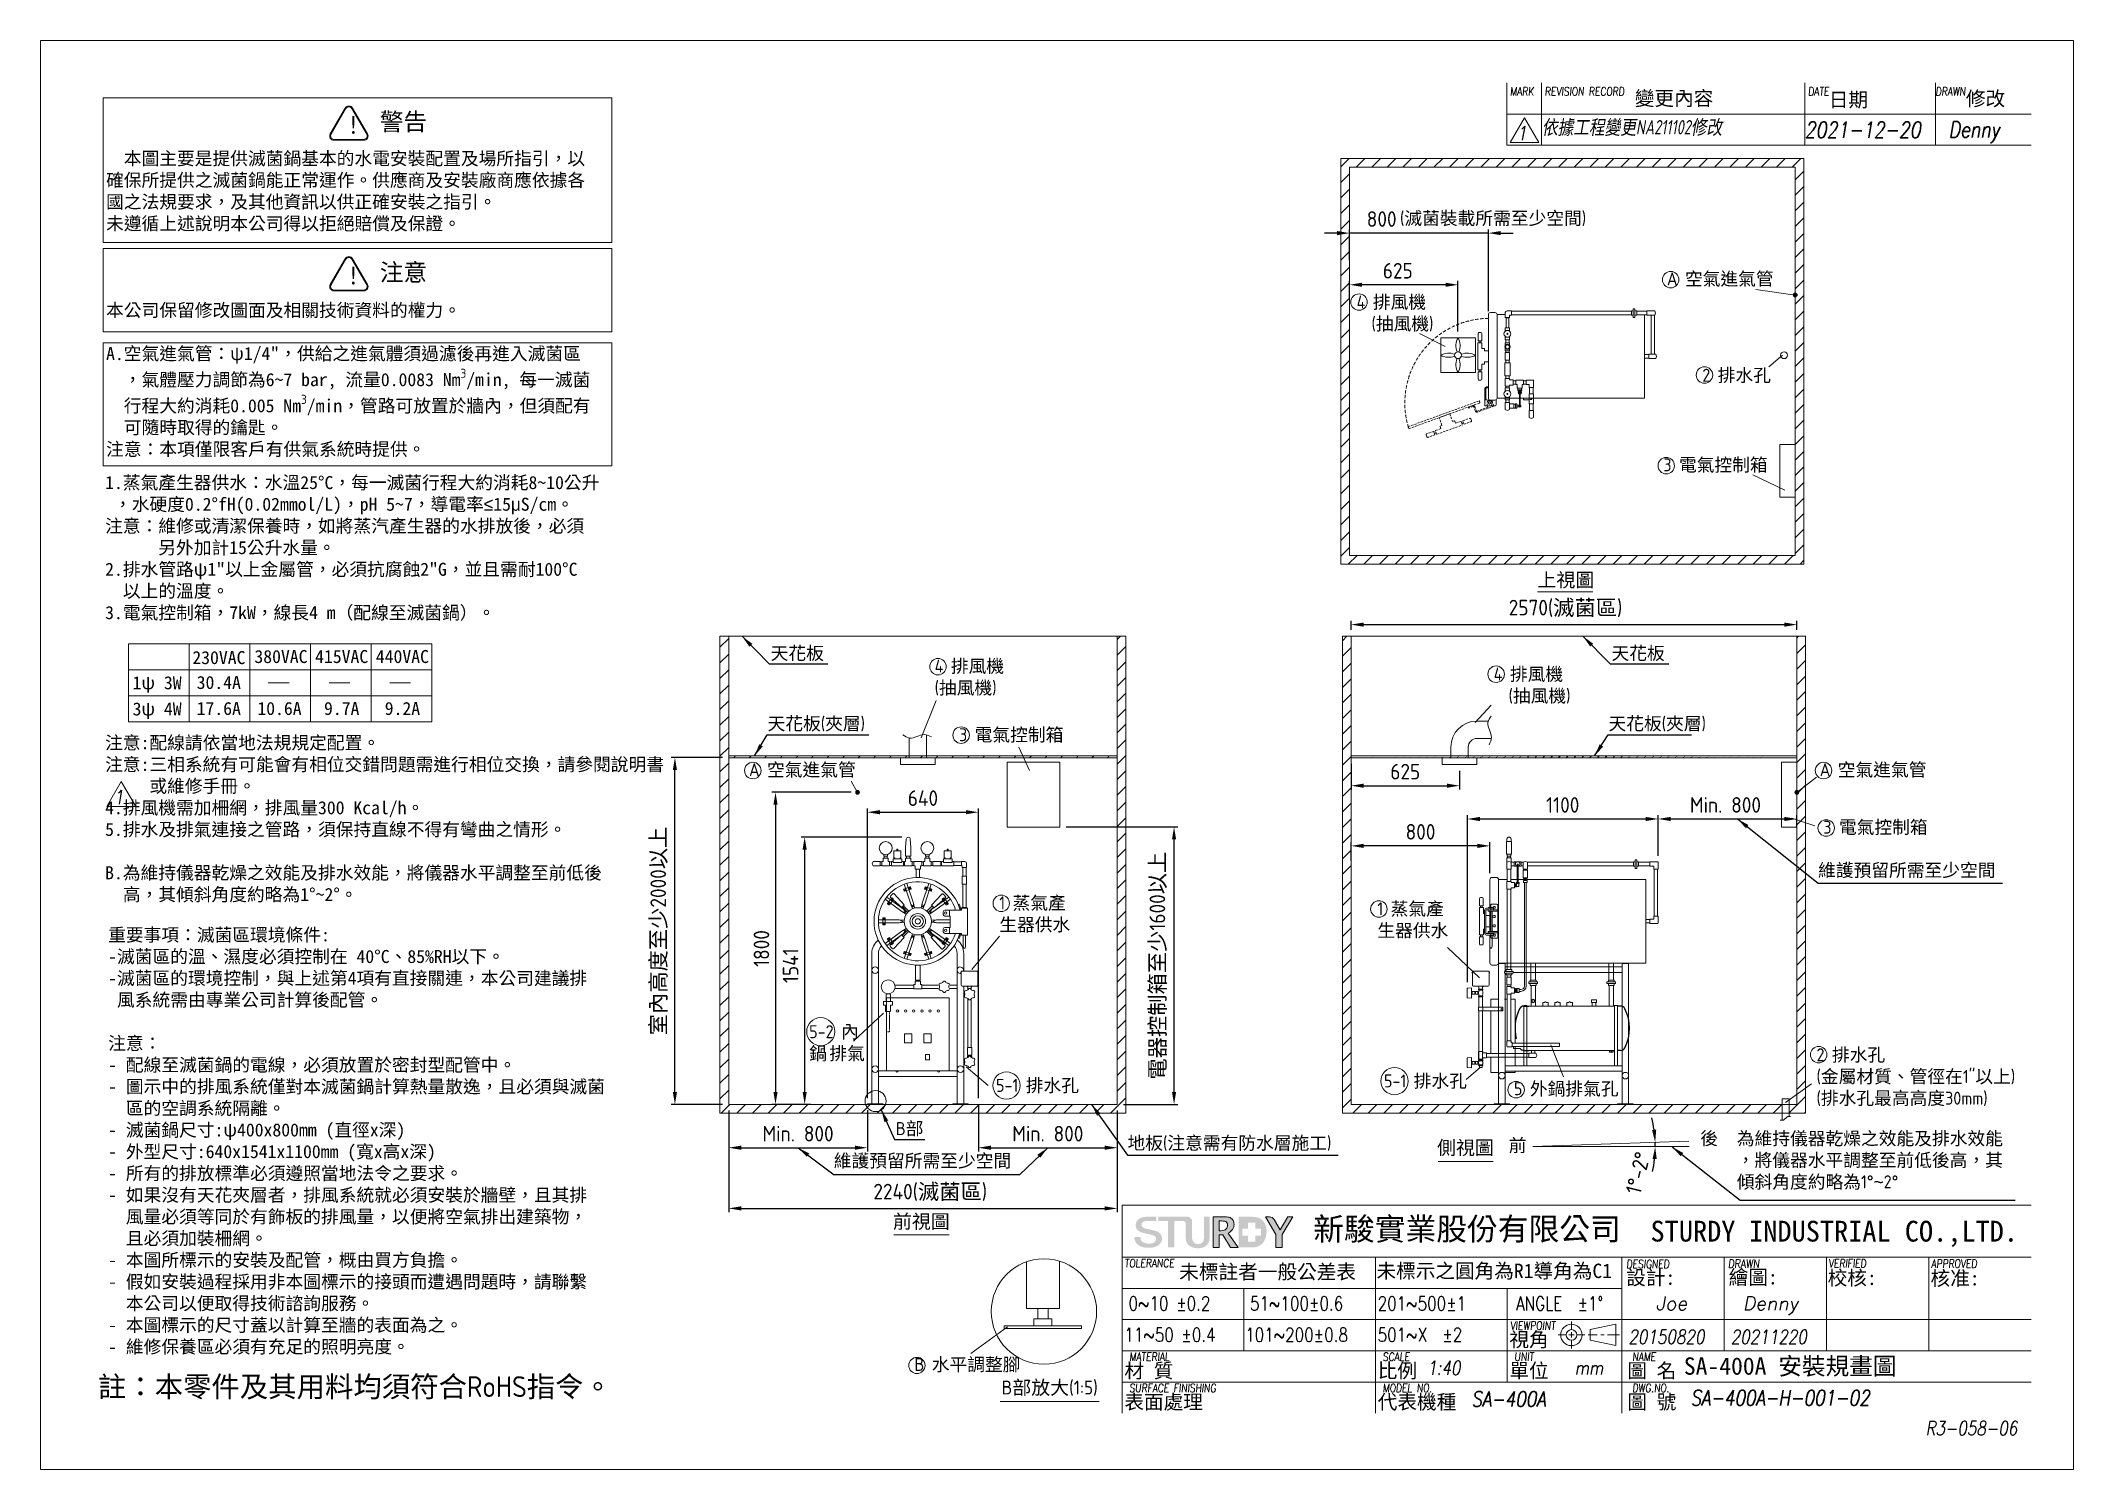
# Model space of a CAD drawing. Header units: millimetres. Extents: x 0 to 42741, y 0 to 19455.
# Drawn here: x 0 to 11720, y 0 to 8240 of the extents above; entities outside this region: 2.
import ezdxf

# ---------------------------------------------------------------- set-up
doc = ezdxf.new("R2010")
doc.units = ezdxf.units.MM
doc.linetypes.add('HIDDEN', pattern=[9.525, 6.35, -3.175])
doc.layers.get('0').update_dxf_attribs({"lineweight": 15})
for name, color, linetype, lineweight in [('D', 3, 'Continuous', 13), ('F', 7, 'Continuous', 15), ('H', 2, 'HIDDEN', 15), ('S', 4, 'Continuous', 15), ('T', 4, 'Continuous', 15)]:
    doc.layers.add(name, color=color, linetype=linetype, lineweight=lineweight)
doc.styles.get("Standard").update_dxf_attribs({"font": 'KAIU.TTF'})
doc.styles.add('STU25', font='isocp2.shx')
doc.styles.add('Text', font='romans.shx', dxfattribs={"width": 0.8, "oblique": 10})
doc.dimstyles.new('STU25', dxfattribs={"dimscale": 36, "dimtxt": 2.5, "dimasz": 2, "dimexe": 0.6, "dimexo": 1, "dimgap": 1, "dimtad": 1, "dimdsep": 46, "dimtxsty": 'STU25', "dimcen": 2, "dimazin": 2, "dimtfac": 1, "dimtmove": 0, "dimatfit": 3, "dimfxl": 0, "dimtolj": 1, "dimtzin": 0, "dimarcsym": 0})
doc.dimstyles.new('STU25$7', dxfattribs={"dimscale": 36, "dimtxt": 2.5, "dimasz": 2, "dimexe": 1.25, "dimexo": 0.625, "dimgap": 1, "dimtad": 1, "dimdec": 4, "dimdsep": 46, "dimtxsty": 'STU25', "dimcen": 2.5, "dimazin": 2, "dimtfac": 1, "dimtdec": 4, "dimtmove": 0, "dimatfit": 3, "dimfxl": 0, "dimtolj": 1, "dimtzin": 0, "dimarcsym": 0})

msp = doc.modelspace()

# ---------------------------------------------------------------- texts
at = {"insert": (329.935, 537.084), "char_height": 120.00771, "attachment_point": 1, "style": 'STU25'}
msp.add_mtext('{\\f標楷體|b0|i0|c136|p65;註：本零件及其用料均須符合}RoHS{\\f標楷體|b0|i0|c136|p65;指令。}', dxfattribs=at)
at = {"layer": 'D', "color": 4}
msp.add_text('SA-400A 安裝規畫圖', height=100, dxfattribs=at).set_placement((9474.284, 545.772))
at = {"layer": 'D', "char_height": 10, "attachment_point": 9, "style": 'STU25'}
for insert in [(11073.587, 19455.109), (42741.003, 11106.554)]:
    msp.add_mtext('\\A1;  ', dxfattribs=dict(at, insert=insert))
at = {"layer": 'D', "color": 11, "attachment_point": 1, "style": 'STU25'}
for s, insert, char_height in [('{\\f標楷體|b0|i0|c136|p65;!}', (1768.808, 7803.321), 100), ('{\\f標楷體|b0|i0|c136|p65;警告}', (1955.32, 7822.69), 100), ('{\\f標楷體|b0|i0|c136|p65;!}', (1768.808, 6934.716), 100), ('{\\f標楷體|b0|i0|c136|p65;注意}', (1955.32, 6954.084), 100), ('{\\C3;4 \\f標楷體|b0|i0|c136|p65;排風機\\P\\Fisocp2.shx;  (\\f標楷體|b0|i0|c136|p65;抽風機\\Fisocp2.shx;)}', (7587.383, 6770.178), 75), ('{\\f標楷體|b0|i0|c136|p65;230VAC}', (874.596, 4719.25), 75), ('{\\f標楷體|b0|i0|c136|p65;380VAC}', (1232.479, 4725.435), 75), ('{\\f標楷體|b0|i0|c136|p65;415VAC}', (1582.479, 4725.435), 75), ('{\\f標楷體|b0|i0|c136|p65;440VAC}', (1932.479, 4725.435), 75), ('{\\f標楷體|b0|i0|c136|p65;1ψ 3W}', (530.16, 4574.283), 75), ('{\\f標楷體|b0|i0|c136|p65;30.4A}', (899.538, 4575.881), 75), ('{\\C3;4 \\f標楷體|b0|i0|c136|p65;排風機\\P\\Fisocp2.shx;  (\\f標楷體|b0|i0|c136|p65;抽風機\\Fisocp2.shx;)}', (8377.73, 4624.059), 75), ('{\\f標楷體|b0|i0|c136|p65;3ψ 4W}', (530.16, 4423.211), 75), ('{\\f標楷體|b0|i0|c136|p65;17.6A}', (899.538, 4425.881), 75), ('{\\f標楷體|b0|i0|c136|p65;10.6A}', (1249.538, 4425.881), 75), ('{\\f標楷體|b0|i0|c136|p65;9.7A}', (1633.834, 4425.881), 75), ('{\\f標楷體|b0|i0|c136|p65;9.2A}', (1983.834, 4425.881), 75), ('{\\C3;1 \\f標楷體|b0|i0|c136|p65;蒸氣產\\P生器供水}', (5527.057, 3304.336), 75), ('{\\C3;1 \\f標楷體|b0|i0|c136|p65;蒸氣產\\P生器供水}', (7706.996, 3270.647), 75), ('{\\C3;2 \\f標楷體|b0|i0|c136|p65;排水孔\\P\\Fisocp2.shx;(\\f標楷體|b0|i0|c136|p65;金屬材質、管徑在\\Fisocp2.shx;1"\\f標楷體|b0|i0|c136|p65;以上\\Fisocp2.shx;)\\P(\\f標楷體|b0|i0|c136|p65;排水孔最高高度\\Fisocp2.shx;30mm)}', (10239.163, 2428.345), 75), ('{\\C3;5-1 \\f標楷體|b0|i0|c136|p65;排水孔}', (5508.354, 2252.092), 75), ('{\\C3;5-1 \\f標楷體|b0|i0|c136|p65;排水孔}', (7745.085, 2277.733), 75), ('{\\C3;5 \\f標楷體|b0|i0|c136|p65;外鍋排氣孔}', (8494.616, 2233.044), 75), ('{\\C3;B \\f標楷體|b0|i0|c136|p65;水平調整腳}', (5037.517, 642.65), 75)]:
    msp.add_mtext(s, dxfattribs=dict(at, insert=insert, char_height=char_height))
at = {"layer": 'D', "color": 11, "attachment_point": 1}
for s, insert, char_height in [('\\A1;\\P  本圖主要是提供滅菌鍋基本的水電安裝配置及場所指引，以\\P確保所提供之滅菌鍋能正常運作。供應商及安裝廠商應依據各\\P國之法規要求，及其他資訊以供正確安裝之指引。\\P未遵循上述說明本公司得以拒絕賠償及保證。\\P\\P\\P\\P本公司保留修改圖面及相關技術資料的權力。\\P\\PA.空氣進氣管：ψ1/4"，供給之進氣體須過濾後再進入滅菌區\\P  ，氣體壓力調節為6~7 bar, 流量0.0083 Nm{\\Fisocp2.shx;\\H0.7x;\\S3^ ;}/min, 每一滅菌\\P  行程大約消耗0.005 Nm{\\Fisocp2.shx;\\H0.7x;\\S3^ ;}/min，管路可放置於牆內，但須配有\\P  可隨時取得的鑰匙。\\P注意：本項僅限客戶有供氣系統時提供。', (377.231, 7723.048), 75), ('{\\Fisocp2.shx;\\C3;(\\f標楷體|b0|i0|c136|p65;滅菌裝載所需至少空間\\Fisocp2.shx;)}', (7837.659, 7253.298), 75), ('{\\Fisocp2.shx;\\C3;A \\f標楷體|b0|i0|c136|p65;空氣進氣管}', (9376.771, 6903.962), 75), ('{\\Fisocp2.shx;\\C3;2 \\f標楷體|b0|i0|c136|p65;排水孔}', (9580.67, 6347.799), 75), ('{\\Fisocp2.shx;\\C3;3 \\f標楷體|b0|i0|c136|p65;電氣控制箱}', (9355.904, 5831.063), 75), ('\\P1.蒸氣產生器供水：水溫25%%DC，每一滅菌行程大約消耗8~10公升\\P ，水硬度0.2%%DfH(0.02mmol/L)，pH 5~7，導電率{\\fAR MingtiM KSC|b0|i0|c129|p49;\\M+3A1C2}15{\\f新細明體|b0|i0|c136|p16;μ}S/cm。\\P注意：維修或清潔保養時，如將蒸汽產生器的水排放後，必須\\P      另外加計15公升水量。\\P2.排水管路ψ1"以上金屬管，必須抗腐蝕2"G，並且需耐100%%DC\\P  以上的溫度。 \\P3.電氣控制箱，7kW，線長4 m（配線至滅菌鍋）。 \\P\\P\\P\\P\\P\\P注意:配線請依當地法規規定配置。\\P注意:三相系統有可能會有相位交錯問題需進行相位交換，請參閱說明書\\P     或維修手冊。\\P4.排風機需加柵網，排風量300 Kcal/h。\\P5.排水及排氣連接之管路，須保持直線不得有彎曲之情形。\\P\\PB.為維持儀器乾燥之效能及排水效能，將儀器水平調整至前低後\\P  高，其傾斜角度約略為1%%D~2%%D。', (371.72, 5853.792), 75), ('上視圖', (8630.265, 5169.872), 80), ('{\\C3;天花板 }', (4208.605, 4744.605), 75), ('{\\C3;天花板 }', (9057.13, 4744.605), 75), ('{\\Fisocp2.shx;\\C3;4 \\f標楷體|b0|i0|c136|p65;排風機\\P\\Fisocp2.shx;(\\f標楷體|b0|i0|c136|p65;抽風機\\Fisocp2.shx;)}', (5154.349, 4670.591), 75), ('{\\C3;天花板\\Fisocp2.shx;(\\f標楷體|b0|i0|c136|p65;夾層\\Fisocp2.shx;)}', (4191.117, 4338.81), 75), ('{\\C3;天花板\\Fisocp2.shx;(\\f標楷體|b0|i0|c136|p65;夾層\\Fisocp2.shx;)}', (9039.642, 4338.81), 75), ('{\\Fisocp2.shx;\\C3;3 \\f標楷體|b0|i0|c136|p65;電氣控制箱}', (5294.985, 4274.5), 75), ('{\\Fisocp2.shx;\\C3;A \\f標楷體|b0|i0|c136|p65;空氣進氣管}', (4084.333, 4072.921), 75), ('{\\Fisocp2.shx;\\C3;A \\f標楷體|b0|i0|c136|p65;空氣進氣管}', (10257.855, 4072.921), 75), ('{\\Fisocp2.shx;\\C3;3 \\f標楷體|b0|i0|c136|p65;電氣控制箱}', (10278.208, 3741.333), 75), ('{\\C3;維護預留所需至少空間}', (10248.127, 3493.093), 75), ('重要事項：滅菌區環境條件:\\P-滅菌區的溫、濕度必須控制在 40%%DC、85%RH以下。\\P-滅菌區的環境控制，與上述第4項有直接關連，本公司建議排\\P 風系統需由專業公司計算後配管。\\P\\P注意：\\P- 配線至滅菌鍋的電線，必須放置於密封型配管中。\\P- 圖示中的排風系統僅對本滅菌鍋計算熱量散逸，且必須與滅菌\\P  區的空調系統隔離。\\P- 滅菌鍋尺寸:ψ400x800mm (直徑x深)\\P- 外型尺寸:640x1541x1100mm (寬x高x深)\\P- 所有的排放標準必須遵照當地法令之要求。\\P- 如果沒有天花夾層者，排風系統就必須安裝於牆壁，且其排\\P  風量必須等同於有飾板的排風量，以便將空氣排出建築物，\\P  且必須加裝柵網。\\P- 本圖所標示的安裝及配管，概由買方負擔。\\P- 假如安裝過程採用非本圖標示的接頭而遭遇問題時，請聯繫\\P  本公司以便取得技術諮詢服務。\\P- 本圖標示的尺寸蓋以計算至牆的表面為之。\\P- 維修保養區必須有充足的照明亮度。', (389.135, 3120.428), 75), ('{\\Fisocp2.shx;\\C3;5-2 \\f標楷體|b0|i0|c136|p65;內\\P鍋\\H0.24x; \\H4.167x;排氣}', (4431.079, 2561.797), 75), ('{\\Fisocp2.shx;\\C3;B\\f標楷體|b0|i0|c136|p65;部}', (4930.443, 2002.892), 75), ('{\\C3;地板\\Fisocp2.shx;(\\f標楷體|b0|i0|c136|p65;注意需有防水層施工\\Fisocp2.shx;)}', (6266.465, 1920.028), 75), ('側視圖', (8051.286, 1895.264), 80), ('{\\C3;為維持儀器乾燥之效能及排水效能\\P，將儀器水平調整至前低後高，其\\P傾斜角度約略為\\Fisocp2.shx;1%%D\\f???|b0|i0|c0|p65;~\\Fisocp2.shx;2%%D}', (9779.546, 1945.894), 75), ('{\\C3;維護預留所需至少空間}', (4572.922, 1817.622), 75), ('前視圖', (4913.905, 1469.748), 80), ('{\\Fisocp2.shx;B}部放大{\\Fisocp2.shx;(1:5)}', (5541.097, 512.022), 80)]:
    msp.add_mtext(s, dxfattribs=dict(at, insert=insert, char_height=char_height))
at = {"layer": 'D', "linetype": 'Continuous', "char_height": 75, "width": 218.181, "attachment_point": 1}
for s, insert in [(' 前', (8413.823, 1906.48)), ('{\\Fisocp2.shx; }後', (9526.336, 1946.811))]:
    msp.add_mtext(s, dxfattribs=dict(at, insert=insert))
at = {"layer": 'F', "color": 1, "lineweight": 15, "style": 'Text', "oblique": 5, "width": 0.8}
for s, height, p in [('MARK', 48, (8471.904, 7923.107)), ('REVISION RECORD', 48, (8671.904, 7923.107)), ('DATE', 48, (10190.277, 7923.107)), ('DRAWN', 48, (10925.063, 7923.107)), ('TOLERANCE', 48, (6249.08, 1165.208)), ('DESIGNED', 48, (9142.711, 1160.48)), ('DRAWN', 49.8178, (9729.329, 1161.372)), ('VERIFIED', 48, (10308.829, 1163.601)), ('APPROVED', 48, (10900.009, 1162.491)), ('VIEWPOINT', 48, (8473.148, 805.208)), ('MATERIAL', 48, (6276.685, 625.208)), ('SCALE', 48, (7737.534, 625.208)), ('UNIT', 48, (8496.685, 625.208)), ('NAME', 48, (9176.424, 625.208)), ('SURFACE FINISHING', 48, (6276.685, 445.208)), ('MODEL NO.', 48, (7737.534, 445.208)), ('DWG.NO.', 48, (9176.424, 445.208))]:
    msp.add_text(s, height=height, dxfattribs=at).set_placement(p)
at = {"layer": 'F', "lineweight": -3}
for s, height, p in [('變更內容', 83.0297, (9191.399, 7865.787)), ('日期', 83.0297, (10309.783, 7857.876)), ('修改', 83.0297, (11100.516, 7864.205)), ('未標註者一般公差表', 83.0297, (6564.607, 1098.01)), ('未標示之圓角為R1導角為C1', 83.02975, (7701.609, 1103.386)), ('設計:', 83.0297, (9141.577, 1064.265)), ('繪圖:', 83.0297, (9732.655, 1066.544)), ('校核:', 83.0297, (10303.45, 1062.999)), ('核准:', 83.0297, (10896.477, 1060.776)), ('視角', 83.0297, (8468.223, 707.577)), ('材 質', 83.0297, (6248.223, 527.577)), ('比例', 83.0297, (7709.073, 527.577)), ('單位', 83.0297, (8468.223, 527.577)), ('圖 名', 83.0297, (9147.962, 527.577)), ('表面處理', 83.0297, (6248.223, 347.577)), ('代表機種', 83.0297, (7709.073, 347.577)), ('圖 號', 83.0297, (9147.962, 347.577))]:
    msp.add_text(s, height=height, dxfattribs=at).set_placement(p)
at = {"layer": 'F', "lineweight": 20, "style": 'Text', "width": 0.8}
for s, p in [('0~10 ±0.2', (6272.658, 916.464)), ('51~100±0.6', (6972.658, 916.464)), ('201~500±1', (7708.756, 916.464)), ('ANGLE  ±1%%D', (8507.041, 916.464)), ('11~50 ±0.4', (6248.146, 736.464)), ('101~200±0.8', (6945.082, 736.464)), ('501~X  ±2', (7708.756, 736.464))]:
    msp.add_text(s, height=80, dxfattribs=at).set_placement(p)
at = {"layer": 'T', "lineweight": 20, "style": 'Text', "oblique": 10, "width": 0.8}
for s, height, p in [('1', 80, (8512.658, 7665.935)), ('2021-12-20', 92, (10170.887, 7679.624)), ('Denny', 92, (11001.065, 7681.191)), ('1', 80, (421.816, 3837.093)), ('20150820', 80, (9154.513, 723.741)), ('20211220', 80, (9744.513, 723.741)), ('1:40', 80, (7994.24, 546.109)), ('mm', 80, (8844.566, 546.336)), ('SA-400A', 88, (8249.316, 361.574)), ('SA-400A-H-001-02', 88, (9513.355, 368.16))]:
    msp.add_text(s, height=height, dxfattribs=at).set_placement(p)
at = {"layer": 'T', "lineweight": 20, "style": 'Text', "oblique": 10}
for s, p in [('Joe', (9312.13, 917.441)), ('Denny', (9814.401, 917.441))]:
    msp.add_text(s, height=80, dxfattribs=at).set_placement(p)
at = {"layer": 'T', "linetype": 'Continuous', "lineweight": 20, "attachment_point": 1, "style": 'Text'}
for s, insert, char_height in [('{\\fDFKai-SB|b0|i0|c136|p65;依據工程變更\\Fisocp2.shx|c136;NA211102\\fDFKai-SB|b0|i0|c136|p65;修改}', (8656.149, 7782.134), 82.79908), ('R3-058-06', (10867.405, 277.354), 80)]:
    msp.add_mtext(s, dxfattribs=dict(at, insert=insert, char_height=char_height))

# ---------------------------------------------------------------- blocks, each defined once
blk = doc.blocks.new('*D3')
at = {"layer": 'D', "color": 0, "lineweight": -2}
for p, q in [((5407, 2099), (5407, 1833)), ((6207, 2069), (6207, 1833)), ((5479, 1855), (6135, 1855))]:
    blk.add_line(p, q, dxfattribs=at)
at = {"layer": 'D', "color": 0}
for points in [[(5479, 1867), (5479, 1843), (5407, 1855)], [(6135, 1867), (6135, 1843), (6207, 1855)]]:
    blk.add_solid(points, dxfattribs=at)
at = {"layer": 'Defpoints', "color": 0}
for p in [(5407, 2135), (6207, 2105), (6207, 1855)]:
    blk.add_point(p, dxfattribs=at)
at = {"layer": 'D', "color": 0, "insert": (5807, 1936), "char_height": 90, "attachment_point": 5, "style": 'STU25'}
blk.add_mtext('\\A1;Min. 800', dxfattribs=at)
blk = doc.blocks.new('*D4')
at = {"layer": 'D', "color": 0, "lineweight": -2}
for p, q in [((5913, 3705), (6556, 3705)), ((6535, 2177), (6535, 3633)), ((6243, 2105), (6556, 2105))]:
    blk.add_line(p, q, dxfattribs=at)
at = {"layer": 'D', "color": 0}
for points in [[(6523, 3633), (6547, 3633), (6535, 3705)], [(6523, 2177), (6547, 2177), (6535, 2105)]]:
    blk.add_solid(points, dxfattribs=at)
at = {"layer": 'Defpoints', "color": 0}
for p in [(5877, 3705), (6535, 3705), (6207, 2105)]:
    blk.add_point(p, dxfattribs=at)
at = {"layer": 'D', "color": 0, "insert": (6444, 2905), "char_height": 90, "attachment_point": 5, "rotation": 90, "style": 'STU25'}
blk.add_mtext('\\A1;{\\f標楷體|b0|i0|c136|p65;電器控制箱至少}1600{\\f標楷體|b0|i0|c136|p65;以上}', dxfattribs=at)
blk = doc.blocks.new('*D5')
at = {"layer": 'D', "color": 0, "lineweight": -2}
for p, q in [((3967, 2069), (3967, 1483)), ((6207, 2069), (6207, 1483)), ((4039, 1505), (6135, 1505))]:
    blk.add_line(p, q, dxfattribs=at)
at = {"layer": 'D', "color": 0}
for points in [[(4039, 1517), (4039, 1493), (3967, 1505)], [(6135, 1517), (6135, 1493), (6207, 1505)]]:
    blk.add_solid(points, dxfattribs=at)
at = {"layer": 'Defpoints', "color": 0}
for p in [(3967, 2105), (6207, 2105), (6207, 1505)]:
    blk.add_point(p, dxfattribs=at)
at = {"layer": 'D', "color": 0, "insert": (5129, 1597), "char_height": 90, "attachment_point": 5, "style": 'STU25'}
blk.add_mtext('\\A1;2240({\\f標楷體|b0|i0|c136|p65;滅菌區})', dxfattribs=at)
blk = doc.blocks.new('*D6')
at = {"layer": 'D', "color": 0, "lineweight": -2}
for p, q in [((3967, 2069), (3967, 1833)), ((4767, 2072), (4767, 1833)), ((4039, 1855), (4695, 1855))]:
    blk.add_line(p, q, dxfattribs=at)
at = {"layer": 'D', "color": 0}
for points in [[(4039, 1867), (4039, 1843), (3967, 1855)], [(4695, 1867), (4695, 1843), (4767, 1855)]]:
    blk.add_solid(points, dxfattribs=at)
at = {"layer": 'Defpoints', "color": 0}
for p in [(3967, 2105), (4767, 2108), (4767, 1855)]:
    blk.add_point(p, dxfattribs=at)
at = {"layer": 'D', "color": 0, "insert": (4367, 1936), "char_height": 90, "attachment_point": 5, "style": 'STU25'}
blk.add_mtext('\\A1;Min. 800', dxfattribs=at)
blk = doc.blocks.new('*D7')
at = {"layer": 'D', "color": 0, "lineweight": -2}
for p, q in [((3931, 4105), (3635, 4105)), ((3657, 2177), (3657, 4033)), ((3931, 2105), (3635, 2105))]:
    blk.add_line(p, q, dxfattribs=at)
at = {"layer": 'D', "color": 0}
for points in [[(3645, 4033), (3669, 4033), (3657, 4105)], [(3645, 2177), (3669, 2177), (3657, 2105)]]:
    blk.add_solid(points, dxfattribs=at)
at = {"layer": 'Defpoints', "color": 0}
for p in [(3657, 4105), (3967, 4105), (3967, 2105)]:
    blk.add_point(p, dxfattribs=at)
at = {"layer": 'D', "color": 0, "insert": (3566, 3105), "char_height": 90, "attachment_point": 5, "rotation": 90, "style": 'STU25'}
blk.add_mtext('\\A1;{\\f標楷體|b0|i0|c136|p65;室內高度至少}2000{\\f標楷體|b0|i0|c136|p65;以上}', dxfattribs=at)
blk = doc.blocks.new('*D8')
at = {"layer": 'D', "color": 0, "lineweight": -2}
for p, q in [((4674, 3905), (4215, 3905)), ((4237, 3833), (4237, 2177)), ((4441, 2105), (4215, 2105))]:
    blk.add_line(p, q, dxfattribs=at)
at = {"layer": 'D', "color": 0}
for points in [[(4225, 3833), (4249, 3833), (4237, 3905)], [(4225, 2177), (4249, 2177), (4237, 2105)]]:
    blk.add_solid(points, dxfattribs=at)
at = {"layer": 'Defpoints', "color": 0}
for p in [(4710, 3905), (4237, 2105), (4477, 2105)]:
    blk.add_point(p, dxfattribs=at)
at = {"layer": 'D', "color": 0, "insert": (4156, 3004), "char_height": 90, "attachment_point": 5, "rotation": 90, "style": 'STU25'}
blk.add_mtext('\\A1;1800', dxfattribs=at)
blk = doc.blocks.new('*D9')
at = {"layer": 'D', "color": 0, "linetype": 'Continuous', "lineweight": -2}
for p, q in [((4966, 3646), (4384, 3646)), ((4405, 3574), (4405, 2177)), ((4441, 2105), (4384, 2105))]:
    blk.add_line(p, q, dxfattribs=at)
at = {"layer": 'D', "color": 0, "linetype": 'Continuous'}
for points in [[(4393, 3574), (4417, 3574), (4405, 3646)], [(4393, 2177), (4417, 2177), (4405, 2105)]]:
    blk.add_solid(points, dxfattribs=at)
at = {"layer": 'Defpoints', "color": 0, "linetype": 'Continuous'}
for p in [(5002, 3646), (4405, 2105), (4477, 2105)]:
    blk.add_point(p, dxfattribs=at)
at = {"layer": 'D', "color": 0, "linetype": 'Continuous', "insert": (4324, 2905), "char_height": 90, "attachment_point": 5, "rotation": 90, "style": 'STU25'}
blk.add_mtext('\\A1;{\\Fisocp2.shx;1541}', dxfattribs=at)
blk = doc.blocks.new('*D10')
at = {"layer": 'D', "color": 0, "linetype": 'Continuous', "lineweight": -2}
for p, q in [((4767, 2141), (4767, 3811)), ((4839, 3790), (5335, 3790)), ((5407, 2141), (5407, 3811))]:
    blk.add_line(p, q, dxfattribs=at)
at = {"layer": 'D', "color": 0, "linetype": 'Continuous'}
for points in [[(4839, 3802), (4839, 3778), (4767, 3790)], [(5335, 3802), (5335, 3778), (5407, 3790)]]:
    blk.add_solid(points, dxfattribs=at)
at = {"layer": 'Defpoints', "color": 0, "linetype": 'Continuous'}
for p in [(5407, 3790), (4767, 2105), (5407, 2105)]:
    blk.add_point(p, dxfattribs=at)
at = {"layer": 'D', "color": 0, "linetype": 'Continuous', "insert": (5087, 3871), "char_height": 90, "attachment_point": 5, "style": 'STU25'}
blk.add_mtext('\\A1;640', dxfattribs=at)
blk = doc.blocks.new('新駿LOGO')
at = {"layer": 'F'}
h = blk.add_hatch(color=256, dxfattribs=at)
edge = h.paths.add_edge_path()
edge.add_spline(control_points=[(-529.05, -442.14), (-529.05, -442.31), (-529.02, -442.45), (-528.95, -442.56), (-528.89, -442.68), (-528.8, -442.78), (-528.69, -442.85), (-528.57, -442.93), (-528.44, -442.98), (-528.29, -443.01), (-528.15, -443.05), (-527.99, -443.07), (-527.81, -443.07), (-527.62, -443.07), (-527.47, -443.05), (-527.33, -443.01), (-527.2, -442.97), (-527.09, -442.92), (-527.01, -442.86), (-526.93, -442.8), (-526.87, -442.73), (-526.83, -442.65), (-526.8, -442.57), (-526.78, -442.49), (-526.78, -442.41), (-526.78, -442.25), (-526.82, -442.13), (-526.91, -442.05), (-526.99, -441.97), (-527.08, -441.91), (-527.18, -441.88), (-527.36, -441.83), (-527.56, -441.77), (-527.79, -441.72), (-528.02, -441.67), (-528.3, -441.61), (-528.64, -441.53), (-528.85, -441.48), (-529.02, -441.41), (-529.16, -441.34), (-529.3, -441.26), (-529.41, -441.17), (-529.5, -441.07), (-529.58, -440.98), (-529.64, -440.87), (-529.67, -440.77), (-529.7, -440.66), (-529.72, -440.55), (-529.72, -440.43), (-529.72, -440.22), (-529.67, -440.03), (-529.57, -439.87), (-529.46, -439.71), (-529.33, -439.58), (-529.16, -439.47), (-528.99, -439.37), (-528.85, -439.31), (-528.64, -439.26), (-528.43, -439.21), (-528.13, -439.2), (-527.91, -439.2), (-527.66, -439.2), (-526.73, -439.2), (-526.73, -439.2), (-526.73, -439.2), (-526.73, -439.81), (-526.73, -439.81), (-526.73, -439.81), (-528.14, -439.8), (-528.28, -439.83), (-528.39, -439.85), (-528.48, -439.86), (-528.56, -439.9), (-528.65, -439.94), (-528.72, -440), (-528.78, -440.07), (-528.84, -440.14), (-528.87, -440.23), (-528.87, -440.34), (-528.87, -440.5), (-528.81, -440.62), (-528.7, -440.7), (-528.6, -440.79), (-528.46, -440.85), (-528.28, -440.9), (-528.27, -440.9), (-528.19, -440.92), (-528.07, -440.95), (-527.94, -440.98), (-527.8, -441.01), (-527.65, -441.05), (-527.49, -441.09), (-527.34, -441.12), (-527.19, -441.16), (-527.04, -441.19), (-526.94, -441.21), (-526.87, -441.23), (-526.71, -441.27), (-526.58, -441.34), (-526.46, -441.41), (-526.34, -441.49), (-526.24, -441.58), (-526.16, -441.67), (-526.08, -441.77), (-526.02, -441.88), (-525.98, -441.99), (-525.94, -442.1), (-525.92, -442.22), (-525.92, -442.33), (-525.92, -442.57), (-525.98, -442.78), (-526.09, -442.95), (-526.2, -443.12), (-526.35, -443.26), (-526.53, -443.37), (-526.71, -443.48), (-526.92, -443.55), (-527.15, -443.61), (-527.39, -443.66), (-527.62, -443.68), (-527.87, -443.68), (-528.14, -443.68), (-528.41, -443.65), (-528.65, -443.59), (-528.9, -443.53), (-529.11, -443.44), (-529.3, -443.31), (-529.48, -443.19), (-529.63, -443.03), (-529.74, -442.83), (-529.84, -442.64), (-529.9, -442.41), (-529.91, -442.14), (-529.91, -442.14), (-529.05, -442.14), (-529.05, -442.14)], knot_values=[0, 0, 0, 0, 1, 1, 1, 2, 2, 2, 3, 3, 3, 4, 4, 4, 5, 5, 5, 6, 6, 6, 7, 7, 7, 8, 8, 8, 9, 9, 9, 10, 10, 10, 11, 11, 11, 12, 12, 12, 13, 13, 13, 14, 14, 14, 15, 15, 15, 16, 16, 16, 17, 17, 17, 18, 18, 18, 19, 19, 19, 20, 20, 20, 21, 21, 21, 22, 22, 22, 23, 23, 23, 24, 24, 24, 25, 25, 25, 26, 26, 26, 27, 27, 27, 28, 28, 28, 29, 29, 29, 30, 30, 30, 31, 31, 31, 32, 32, 32, 33, 33, 33, 34, 34, 34, 35, 35, 35, 36, 36, 36, 37, 37, 37, 38, 38, 38, 39, 39, 39, 40, 40, 40, 41, 41, 41, 42, 42, 42, 43, 43, 43, 44, 44, 44, 45, 45, 45, 45], degree=3, periodic=0)
edge = h.paths.add_edge_path()
edge.add_spline(control_points=[(-522.53, -440.14), (-522.54, -440.04), (-522.57, -439.94), (-522.63, -439.9), (-522.77, -439.79), (-522.9, -439.81), (-522.9, -439.81), (-522.9, -439.81), (-523.02, -439.81), (-523.02, -439.81), (-523.02, -439.81), (-524.14, -439.81), (-524.14, -439.81), (-524.14, -439.81), (-524.14, -443.62), (-524.14, -443.62), (-524.14, -443.62), (-525.06, -443.62), (-525.06, -443.62), (-525.06, -443.62), (-525.06, -439.81), (-525.06, -439.81), (-525.06, -439.81), (-526.47, -439.81), (-526.47, -439.81), (-526.47, -439.81), (-526.47, -439.2), (-526.47, -439.2), (-526.47, -439.2), (-522.39, -439.2), (-522.39, -439.2)], knot_values=[5.578051, 5.578051, 5.578051, 5.578051, 6, 6, 6, 7, 7, 7, 8, 8, 8, 9, 9, 9, 10, 10, 10, 11, 11, 11, 12, 12, 12, 13, 13, 13, 14, 14, 14, 15, 15, 15, 15], degree=3, periodic=0)
edge.add_spline(control_points=[(-522.4, -439.2), (-522.31, -439.2), (-522.22, -439.2), (-522.22, -439.2), (-522.22, -439.2), (-521.96, -439.19), (-521.76, -439.41), (-521.58, -439.61), (-521.61, -439.85), (-521.61, -439.85), (-521.61, -439.85), (-521.61, -441.92), (-521.61, -441.92), (-521.61, -442.41), (-521.52, -442.73), (-521.36, -442.89), (-521.19, -443.05), (-520.97, -443.13), (-520.71, -443.13), (-520.45, -443.13), (-520.24, -443.05), (-520.09, -442.89), (-519.93, -442.74), (-519.86, -442.43), (-519.86, -441.98), (-519.86, -441.98), (-519.86, -439.2), (-519.86, -439.2), (-519.86, -439.2), (-519.05, -439.2), (-519.05, -439.2), (-519.05, -439.2), (-519.05, -441.92), (-519.05, -441.92), (-519.05, -442.43), (-519.12, -442.8), (-519.25, -443.02), (-519.38, -443.24), (-519.56, -443.42), (-519.8, -443.54), (-520.05, -443.67), (-520.35, -443.74), (-520.73, -443.74), (-521.09, -443.74), (-521.41, -443.68), (-521.67, -443.56), (-521.93, -443.44), (-522.14, -443.26), (-522.3, -443.03), (-522.45, -442.8), (-522.53, -442.42), (-522.53, -441.91), (-522.53, -441.91), (-522.53, -440.92), (-522.53, -440.14)], knot_values=[0.44538, 0.44538, 0.44538, 0.44538, 1, 1, 1, 2, 2, 2, 3, 3, 3, 4, 4, 4, 5, 5, 5, 6, 6, 6, 7, 7, 7, 8, 8, 8, 9, 9, 9, 10, 10, 10, 11, 11, 11, 12, 12, 12, 13, 13, 13, 14, 14, 14, 15, 15, 15, 16, 16, 16, 17, 17, 17, 17.603917, 17.603917, 17.603917, 17.603917], degree=3, periodic=0)
h = blk.add_hatch(color=256, dxfattribs=at)
edge = h.paths.add_edge_path()
edge.add_spline(control_points=[(-522.22, -439.2), (-522.22, -439.2), (-526.47, -439.2), (-526.47, -439.2)], knot_values=[14, 14, 14, 14, 15, 15, 15, 15], degree=3, periodic=0)
edge.add_spline(control_points=[(-526.47, -439.2), (-526.47, -439.2), (-526.47, -439.81), (-526.47, -439.81)], knot_values=[13, 13, 13, 13, 14, 14, 14, 14], degree=3, periodic=0)
edge.add_spline(control_points=[(-526.47, -439.81), (-526.47, -439.81), (-525.06, -439.81), (-525.06, -439.81)], knot_values=[12, 12, 12, 12, 13, 13, 13, 13], degree=3, periodic=0)
edge.add_spline(control_points=[(-525.06, -439.81), (-525.06, -439.81), (-525.06, -443.62), (-525.06, -443.62)], knot_values=[11, 11, 11, 11, 12, 12, 12, 12], degree=3, periodic=0)
edge.add_spline(control_points=[(-525.06, -443.62), (-525.06, -443.62), (-524.14, -443.62), (-524.14, -443.62)], knot_values=[10, 10, 10, 10, 11, 11, 11, 11], degree=3, periodic=0)
edge.add_spline(control_points=[(-524.14, -443.62), (-524.14, -443.62), (-524.14, -439.81), (-524.14, -439.81)], knot_values=[9, 9, 9, 9, 10, 10, 10, 10], degree=3, periodic=0)
edge.add_spline(control_points=[(-524.14, -439.81), (-524.14, -439.81), (-523.02, -439.81), (-523.02, -439.81)], knot_values=[8, 8, 8, 8, 9, 9, 9, 9], degree=3, periodic=0)
edge.add_spline(control_points=[(-523.02, -439.81), (-523.02, -439.81), (-522.9, -439.81), (-522.9, -439.81)], knot_values=[7, 7, 7, 7, 8, 8, 8, 8], degree=3, periodic=0)
edge.add_spline(control_points=[(-522.9, -439.81), (-522.9, -439.81), (-522.77, -439.79), (-522.63, -439.9)], knot_values=[6, 6, 6, 6, 7, 7, 7, 7], degree=3, periodic=0)
edge.add_spline(control_points=[(-522.63, -439.9), (-522.57, -439.94), (-522.54, -440.04), (-522.53, -440.14)], knot_values=[5.578051, 5.578051, 5.578051, 5.578051, 6, 6, 6, 6], degree=3, periodic=0)
edge.add_spline(control_points=[(-522.53, -440.14), (-522.53, -440.92), (-522.53, -441.91), (-522.53, -441.91)], knot_values=[17, 17, 17, 17, 17.603917, 17.603917, 17.603917, 17.603917], degree=3, periodic=0)
edge.add_spline(control_points=[(-522.53, -441.91), (-522.53, -442.42), (-522.45, -442.8), (-522.3, -443.03)], knot_values=[16, 16, 16, 16, 17, 17, 17, 17], degree=3, periodic=0)
edge.add_spline(control_points=[(-522.3, -443.03), (-522.14, -443.26), (-521.93, -443.44), (-521.67, -443.56)], knot_values=[15, 15, 15, 15, 16, 16, 16, 16], degree=3, periodic=0)
edge.add_spline(control_points=[(-521.67, -443.56), (-521.41, -443.68), (-521.09, -443.74), (-520.73, -443.74)], knot_values=[14, 14, 14, 14, 15, 15, 15, 15], degree=3, periodic=0)
edge.add_spline(control_points=[(-520.73, -443.74), (-520.35, -443.74), (-520.05, -443.67), (-519.8, -443.54)], knot_values=[13, 13, 13, 13, 14, 14, 14, 14], degree=3, periodic=0)
edge.add_spline(control_points=[(-519.8, -443.54), (-519.56, -443.42), (-519.38, -443.24), (-519.25, -443.02)], knot_values=[12, 12, 12, 12, 13, 13, 13, 13], degree=3, periodic=0)
edge.add_spline(control_points=[(-519.25, -443.02), (-519.12, -442.8), (-519.05, -442.43), (-519.05, -441.92)], knot_values=[11, 11, 11, 11, 12, 12, 12, 12], degree=3, periodic=0)
edge.add_spline(control_points=[(-519.05, -441.92), (-519.05, -441.92), (-519.05, -439.2), (-519.05, -439.2)], knot_values=[10, 10, 10, 10, 11, 11, 11, 11], degree=3, periodic=0)
edge.add_spline(control_points=[(-519.05, -439.2), (-519.05, -439.2), (-519.86, -439.2), (-519.86, -439.2)], knot_values=[9, 9, 9, 9, 10, 10, 10, 10], degree=3, periodic=0)
edge.add_spline(control_points=[(-519.86, -439.2), (-519.86, -439.2), (-519.86, -441.98), (-519.86, -441.98)], knot_values=[8, 8, 8, 8, 9, 9, 9, 9], degree=3, periodic=0)
edge.add_spline(control_points=[(-519.86, -441.98), (-519.86, -442.43), (-519.93, -442.74), (-520.09, -442.89)], knot_values=[7, 7, 7, 7, 8, 8, 8, 8], degree=3, periodic=0)
edge.add_spline(control_points=[(-520.09, -442.89), (-520.24, -443.05), (-520.45, -443.13), (-520.71, -443.13)], knot_values=[6, 6, 6, 6, 7, 7, 7, 7], degree=3, periodic=0)
edge.add_spline(control_points=[(-520.71, -443.13), (-520.97, -443.13), (-521.19, -443.05), (-521.36, -442.89)], knot_values=[5, 5, 5, 5, 6, 6, 6, 6], degree=3, periodic=0)
edge.add_spline(control_points=[(-521.36, -442.89), (-521.52, -442.73), (-521.61, -442.41), (-521.61, -441.92)], knot_values=[4, 4, 4, 4, 5, 5, 5, 5], degree=3, periodic=0)
edge.add_spline(control_points=[(-521.61, -441.92), (-521.61, -441.92), (-521.61, -439.85), (-521.61, -439.85)], knot_values=[3, 3, 3, 3, 4, 4, 4, 4], degree=3, periodic=0)
edge.add_spline(control_points=[(-521.61, -439.85), (-521.61, -439.85), (-521.58, -439.61), (-521.76, -439.41)], knot_values=[2, 2, 2, 2, 3, 3, 3, 3], degree=3, periodic=0)
edge.add_spline(control_points=[(-521.76, -439.41), (-521.96, -439.19), (-522.22, -439.2), (-522.22, -439.2)], knot_values=[1, 1, 1, 1, 2, 2, 2, 2], degree=3, periodic=0)
h = blk.add_hatch(color=256, dxfattribs=at)
edge = h.paths.add_edge_path()
edge.add_spline(control_points=[(-518.54, -443.62), (-518.54, -443.62), (-518.54, -439.2), (-518.54, -439.2), (-518.54, -439.2), (-516.88, -439.2), (-516.88, -439.2), (-516.55, -439.2), (-516.29, -439.25), (-516.11, -439.33), (-515.93, -439.41), (-515.79, -439.54), (-515.69, -439.72), (-515.59, -439.89), (-515.54, -440.08), (-515.54, -440.3), (-515.54, -440.56), (-515.61, -440.8), (-515.76, -441.03), (-515.91, -441.26), (-516.12, -441.44), (-516.39, -441.56), (-516.39, -441.56), (-514.95, -443.62), (-514.95, -443.62), (-514.95, -443.62), (-516.07, -443.62), (-516.07, -443.62), (-516.07, -443.62), (-517.17, -441.81), (-517.17, -441.81), (-517.17, -441.81), (-517.67, -441.81), (-517.67, -441.81), (-517.67, -441.81), (-517.67, -443.62), (-517.67, -443.62), (-517.67, -443.62), (-518.54, -443.62), (-518.54, -443.62)], knot_values=[0, 0, 0, 0, 1, 1, 1, 2, 2, 2, 3, 3, 3, 4, 4, 4, 5, 5, 5, 6, 6, 6, 7, 7, 7, 8, 8, 8, 9, 9, 9, 10, 10, 10, 11, 11, 11, 12, 12, 12, 13, 13, 13, 13], degree=3, periodic=0)
edge = h.paths.add_edge_path(flags=16)
edge.add_spline(control_points=[(-517.67, -441.21), (-517.67, -441.21), (-517.46, -441.21), (-517.46, -441.21), (-517.08, -441.21), (-516.82, -441.13), (-516.68, -440.96), (-516.53, -440.8), (-516.46, -440.61), (-516.46, -440.4), (-516.46, -440.22), (-516.52, -440.08), (-516.63, -439.97), (-516.75, -439.86), (-516.99, -439.81), (-517.35, -439.81), (-517.35, -439.81), (-517.67, -439.81), (-517.67, -439.81), (-517.67, -439.81), (-517.67, -441.21), (-517.67, -441.21)], knot_values=[0, 0, 0, 0, 1, 1, 1, 2, 2, 2, 3, 3, 3, 4, 4, 4, 5, 5, 5, 6, 6, 6, 7, 7, 7, 7], degree=3, periodic=0)
h = blk.add_hatch(color=256, dxfattribs=at)
edge = h.paths.add_edge_path()
edge.add_spline(control_points=[(-514.87, -439.2), (-514.87, -439.2), (-514.87, -443.62), (-514.87, -443.62)], knot_values=[0, 0, 0, 0, 1, 1, 1, 1], degree=3, periodic=0)
edge.add_spline(control_points=[(-514.87, -443.62), (-514.87, -443.62), (-513.05, -443.62), (-513.05, -443.62)], knot_values=[8, 8, 8, 8, 9, 9, 9, 9], degree=3, periodic=0)
edge.add_spline(control_points=[(-513.05, -443.62), (-512.51, -443.62), (-512.09, -443.52), (-511.79, -443.32)], knot_values=[7, 7, 7, 7, 8, 8, 8, 8], degree=3, periodic=0)
edge.add_spline(control_points=[(-511.79, -443.32), (-511.48, -443.12), (-511.25, -442.85), (-511.09, -442.5)], knot_values=[6, 6, 6, 6, 7, 7, 7, 7], degree=3, periodic=0)
edge.add_spline(control_points=[(-511.09, -442.5), (-510.93, -442.15), (-510.85, -441.76), (-510.85, -441.32)], knot_values=[5, 5, 5, 5, 6, 6, 6, 6], degree=3, periodic=0)
edge.add_spline(control_points=[(-510.85, -441.32), (-510.85, -440.87), (-510.93, -440.49), (-511.1, -440.17)], knot_values=[4, 4, 4, 4, 5, 5, 5, 5], degree=3, periodic=0)
edge.add_spline(control_points=[(-511.1, -440.17), (-511.27, -439.85), (-511.49, -439.61), (-511.78, -439.45)], knot_values=[3, 3, 3, 3, 4, 4, 4, 4], degree=3, periodic=0)
edge.add_spline(control_points=[(-511.78, -439.45), (-512.06, -439.29), (-512.46, -439.2), (-512.97, -439.2)], knot_values=[2, 2, 2, 2, 3, 3, 3, 3], degree=3, periodic=0)
edge.add_spline(control_points=[(-512.97, -439.2), (-512.97, -439.2), (-514.87, -439.2), (-514.87, -439.2)], knot_values=[1, 1, 1, 1, 2, 2, 2, 2], degree=3, periodic=0)
h.paths.add_polyline_path([(-514.34, -441.95), (-513.51, -441.95), (-513.51, -442.77), (-512.48, -442.77), (-512.48, -441.95), (-511.64, -441.95), (-511.64, -440.92), (-512.48, -440.92), (-512.48, -440.07), (-513.51, -440.07), (-513.51, -440.92), (-514.34, -440.92)], flags=16)
h = blk.add_hatch(color=256, dxfattribs=at)
edge = h.paths.add_edge_path()
edge.add_spline(control_points=[(-509.51, -443.62), (-509.51, -443.62), (-509.51, -441.77), (-509.51, -441.77), (-509.51, -441.77), (-511, -439.2), (-511, -439.2), (-511, -439.2), (-510.64, -439.2), (-510.64, -439.2), (-510.64, -439.2), (-510.3, -439.19), (-510.04, -439.32), (-509.79, -439.45), (-509.71, -439.68), (-509.71, -439.68), (-509.71, -439.68), (-508.9, -441.07), (-508.9, -441.07), (-508.9, -441.07), (-507.78, -439.2), (-507.78, -439.2), (-507.78, -439.2), (-507.05, -439.2), (-507.05, -439.2), (-507.05, -439.2), (-508.59, -441.77), (-508.59, -441.77), (-508.59, -441.77), (-508.59, -443.62), (-508.59, -443.62), (-508.59, -443.62), (-509.51, -443.62), (-509.51, -443.62)], knot_values=[0, 0, 0, 0, 1, 1, 1, 2, 2, 2, 3, 3, 3, 4, 4, 4, 5, 5, 5, 6, 6, 6, 7, 7, 7, 8, 8, 8, 9, 9, 9, 10, 10, 10, 11, 11, 11, 11], degree=3, periodic=0)
at = {"layer": 'F', "lineweight": 0}
for points, knots in [([(-518.54, -443.62), (-518.54, -443.62), (-518.54, -439.2), (-518.54, -439.2), (-518.54, -439.2), (-516.88, -439.2), (-516.88, -439.2), (-516.55, -439.2), (-516.29, -439.25), (-516.11, -439.33), (-515.93, -439.41), (-515.79, -439.54), (-515.69, -439.72), (-515.59, -439.89), (-515.54, -440.08), (-515.54, -440.3), (-515.54, -440.56), (-515.61, -440.8), (-515.76, -441.03), (-515.91, -441.26), (-516.12, -441.44), (-516.39, -441.56), (-516.39, -441.56), (-514.95, -443.62), (-514.95, -443.62), (-514.95, -443.62), (-516.07, -443.62), (-516.07, -443.62), (-516.07, -443.62), (-517.17, -441.81), (-517.17, -441.81), (-517.17, -441.81), (-517.67, -441.81), (-517.67, -441.81), (-517.67, -441.81), (-517.67, -443.62), (-517.67, -443.62), (-517.67, -443.62), (-518.54, -443.62), (-518.54, -443.62)], [0, 0, 0, 0, 1, 1, 1, 2, 2, 2, 3, 3, 3, 4, 4, 4, 5, 5, 5, 6, 6, 6, 7, 7, 7, 8, 8, 8, 9, 9, 9, 10, 10, 10, 11, 11, 11, 12, 12, 12, 13, 13, 13, 13]), ([(-509.51, -443.62), (-509.51, -443.62), (-509.51, -441.77), (-509.51, -441.77), (-509.51, -441.77), (-511, -439.2), (-511, -439.2), (-511, -439.2), (-510.64, -439.2), (-510.64, -439.2), (-510.64, -439.2), (-510.3, -439.19), (-510.04, -439.32), (-509.79, -439.45), (-509.71, -439.68), (-509.71, -439.68), (-509.71, -439.68), (-508.9, -441.07), (-508.9, -441.07), (-508.9, -441.07), (-507.78, -439.2), (-507.78, -439.2), (-507.78, -439.2), (-507.05, -439.2), (-507.05, -439.2), (-507.05, -439.2), (-508.59, -441.77), (-508.59, -441.77), (-508.59, -441.77), (-508.59, -443.62), (-508.59, -443.62), (-508.59, -443.62), (-509.51, -443.62), (-509.51, -443.62)], [0, 0, 0, 0, 1, 1, 1, 2, 2, 2, 3, 3, 3, 4, 4, 4, 5, 5, 5, 6, 6, 6, 7, 7, 7, 8, 8, 8, 9, 9, 9, 10, 10, 10, 11, 11, 11, 11]), ([(-517.67, -441.21), (-517.67, -441.21), (-517.46, -441.21), (-517.46, -441.21), (-517.08, -441.21), (-516.82, -441.13), (-516.68, -440.96), (-516.53, -440.8), (-516.46, -440.61), (-516.46, -440.4), (-516.46, -440.22), (-516.52, -440.08), (-516.63, -439.97), (-516.75, -439.86), (-516.99, -439.81), (-517.35, -439.81), (-517.35, -439.81), (-517.67, -439.81), (-517.67, -439.81), (-517.67, -439.81), (-517.67, -441.21), (-517.67, -441.21)], [0, 0, 0, 0, 1, 1, 1, 2, 2, 2, 3, 3, 3, 4, 4, 4, 5, 5, 5, 6, 6, 6, 7, 7, 7, 7])]:
    blk.add_open_spline(points, degree=3, knots=knots, dxfattribs=at)
at = {"attachment_point": 1, "style": 'STU25'}
for s, insert, char_height in [('{\\f標楷體|b0|i0|c136|p65;新駿實業股份有限公司}', (-504.12, -439.33), 3.25), ('{\\f標楷體|b0|i0|c136|p65;STURDY\\H0.9667x; \\H1.034x;INDUSTRIAL CO.,LTD.}', (-455.51, -439.78), 3)]:
    blk.add_mtext(s, dxfattribs=dict(at, insert=insert, char_height=char_height))
blk = doc.blocks.new('*D11')
at = {"layer": 'D', "color": 0, "lineweight": -2}
for p, q in [((9326, 3646), (9326, 3773)), ((9398, 3751), (10054, 3751)), ((10126, 3704), (10126, 3773))]:
    blk.add_line(p, q, dxfattribs=at)
at = {"layer": 'D', "color": 0}
for points in [[(9398, 3763), (9398, 3739), (9326, 3751)], [(10054, 3763), (10054, 3739), (10126, 3751)]]:
    blk.add_solid(points, dxfattribs=at)
at = {"layer": 'Defpoints', "color": 0}
for p in [(10126, 3751), (10126, 3668), (9326, 3610)]:
    blk.add_point(p, dxfattribs=at)
at = {"layer": 'D', "color": 0, "insert": (9714, 3832), "char_height": 90, "attachment_point": 5, "style": 'STU25'}
blk.add_mtext('\\A1;{\\Fisocp2.shx;Min. 800}', dxfattribs=at)
blk = doc.blocks.new('*D12')
at = {"layer": 'D', "color": 0, "linetype": 'Continuous', "lineweight": -2}
for start, end in [(7.8438, 13.6876), (0, 2), (348.3124, 354.1562)]:
    blk.add_arc((8603, 1861), 706, start, end, dxfattribs=at)
at = {"layer": 'D', "color": 0, "linetype": 'Continuous'}
for points in [[(9315, 1959), (9291, 1957), (9309, 1886)], [(9294, 1790), (9318, 1789), (9309, 1861)]]:
    blk.add_solid(points, dxfattribs=at)
at = {"layer": 'Defpoints', "color": 0, "linetype": 'Continuous'}
for p in [(9309, 1878), (9503, 1893), (8603, 1861), (8603, 1861), (9504, 1861)]:
    blk.add_point(p, dxfattribs=at)
at = {"layer": 'D', "color": 0, "linetype": 'Continuous', "insert": (9210, 1710), "char_height": 90, "attachment_point": 5, "rotation": 76.0283, "style": 'STU25'}
blk.add_mtext('\\A1;1%%D-2%%D', dxfattribs=at)
blk = doc.blocks.new('*D13')
at = {"layer": 'D', "color": 0, "lineweight": -2}
for p, q in [((7556, 3512), (7556, 3618)), ((8284, 3596), (7628, 3596)), ((8356, 3438), (8356, 3618))]:
    blk.add_line(p, q, dxfattribs=at)
at = {"layer": 'D', "color": 0}
for points in [[(7628, 3608), (7628, 3584), (7556, 3596)], [(8284, 3608), (8284, 3584), (8356, 3596)]]:
    blk.add_solid(points, dxfattribs=at)
at = {"layer": 'Defpoints', "color": 0}
for p in [(7556, 3596), (7556, 3476), (8356, 3402)]:
    blk.add_point(p, dxfattribs=at)
at = {"layer": 'D', "color": 0, "insert": (7956, 3677), "char_height": 90, "attachment_point": 5, "style": 'STU25'}
blk.add_mtext('\\A1;800', dxfattribs=at)
blk = doc.blocks.new('*D14')
at = {"layer": 'D', "color": 0, "linetype": 'Continuous', "lineweight": -2}
for p, q in [((7556, 4069), (7556, 3921)), ((8181, 4029), (8181, 3921)), ((7628, 3943), (8109, 3943))]:
    blk.add_line(p, q, dxfattribs=at)
at = {"layer": 'D', "color": 0, "linetype": 'Continuous'}
for points in [[(7628, 3955), (7628, 3931), (7556, 3943)], [(8109, 3955), (8109, 3931), (8181, 3943)]]:
    blk.add_solid(points, dxfattribs=at)
at = {"layer": 'Defpoints', "color": 0, "linetype": 'Continuous'}
for p in [(7556, 4105), (8181, 4065), (8181, 3943)]:
    blk.add_point(p, dxfattribs=at)
at = {"layer": 'D', "color": 0, "linetype": 'Continuous', "insert": (7868, 4024), "char_height": 90, "attachment_point": 5, "style": 'STU25'}
blk.add_mtext('\\A1;625', dxfattribs=at)
blk = doc.blocks.new('*D15')
at = {"layer": 'D', "color": 0, "lineweight": -2}
for p, q in [((7556, 4841), (7556, 4894)), ((7628, 4872), (10054, 4872)), ((10126, 4841), (10126, 4894))]:
    blk.add_line(p, q, dxfattribs=at)
at = {"layer": 'D', "color": 0}
for points in [[(7628, 4884), (7628, 4860), (7556, 4872)], [(10054, 4884), (10054, 4860), (10126, 4872)]]:
    blk.add_solid(points, dxfattribs=at)
at = {"layer": 'Defpoints', "color": 0}
for p in [(10126, 4872), (7556, 4805), (10126, 4805)]:
    blk.add_point(p, dxfattribs=at)
at = {"layer": 'D', "color": 0, "insert": (8792, 4965), "char_height": 90, "attachment_point": 5, "style": 'STU25'}
blk.add_mtext('\\A1;2570({\\f標楷體|b0|i0|c136|p65;滅菌區})', dxfattribs=at)
blk = doc.blocks.new('*D16')
at = {"layer": 'D', "color": 0, "lineweight": -2}
for p, q in [((7547, 6974), (7547, 7151)), ((8347, 6679), (8347, 7151)), ((7475, 7130), (7403, 7130)), ((8347, 7130), (7547, 7130)), ((8419, 7130), (8491, 7130))]:
    blk.add_line(p, q, dxfattribs=at)
at = {"layer": 'D', "color": 0}
for points in [[(7475, 7142), (7475, 7118), (7547, 7130)], [(8419, 7142), (8419, 7118), (8347, 7130)]]:
    blk.add_solid(points, dxfattribs=at)
at = {"layer": 'Defpoints', "color": 0}
for p in [(7547, 7130), (7547, 6938), (8347, 6643)]:
    blk.add_point(p, dxfattribs=at)
at = {"layer": 'D', "color": 0, "insert": (7732, 7211), "char_height": 90, "attachment_point": 5, "style": 'STU25'}
blk.add_mtext('\\A1;800', dxfattribs=at)
blk = doc.blocks.new('*D17')
at = {"layer": 'D', "color": 0, "linetype": 'Continuous', "lineweight": -2}
for p, q in [((7547, 6757), (7547, 6854)), ((8100, 6832), (7619, 6832)), ((8172, 6562), (8172, 6854))]:
    blk.add_line(p, q, dxfattribs=at)
at = {"layer": 'D', "color": 0, "linetype": 'Continuous'}
for points in [[(7619, 6844), (7619, 6820), (7547, 6832)], [(8100, 6844), (8100, 6820), (8172, 6832)]]:
    blk.add_solid(points, dxfattribs=at)
at = {"layer": 'Defpoints', "color": 0, "linetype": 'Continuous'}
for p in [(7547, 6832), (7547, 6721), (8172, 6526)]:
    blk.add_point(p, dxfattribs=at)
at = {"layer": 'D', "color": 0, "linetype": 'Continuous', "insert": (7825, 6913), "char_height": 90, "attachment_point": 5, "style": 'STU25'}
blk.add_mtext('\\A1;625', dxfattribs=at)
blk = doc.blocks.new('*D20')
at = {"layer": 'D', "color": 0, "lineweight": -2}
for p, q in [((8226, 2810), (8226, 3773)), ((8298, 3751), (9254, 3751)), ((9326, 3538), (9326, 3773))]:
    blk.add_line(p, q, dxfattribs=at)
at = {"layer": 'D', "color": 0}
for points in [[(8298, 3763), (8298, 3739), (8226, 3751)], [(9254, 3763), (9254, 3739), (9326, 3751)]]:
    blk.add_solid(points, dxfattribs=at)
at = {"layer": 'Defpoints', "color": 0}
for p in [(9326, 3751), (9326, 3502), (8226, 2774)]:
    blk.add_point(p, dxfattribs=at)
at = {"layer": 'D', "color": 0, "insert": (8776, 3832), "char_height": 90, "attachment_point": 5, "style": 'STU25'}
blk.add_mtext('\\A1;1100', dxfattribs=at)

# ---------------------------------------------------------------- dimensions: what is measured, and where the dimension line sits
at = {"layer": 'D'}
for base, p1, p2, picture, middle in [((7547.245, 7129.546), (8347.248, 6642.526), (7547.245, 6937.692), '*D16', (7731.902, 7129.546)), ((7555.997, 3596.357), (8355.997, 3401.819), (7555.997, 3475.733), '*D13', (7956.372, 3596.357))]:
    dim = msp.add_linear_dim(base=base, p1=p1, p2=p2, dimstyle='STU25', dxfattribs=at)
    dim.commit()
    dim.dimension.update_dxf_attribs({"geometry": picture, "text_midpoint": middle, "dimtype": 160})
at = {"layer": 'D', "linetype": 'Continuous'}
dim = msp.add_linear_dim(base=(7547.245, 6831.905), p1=(8172.245, 6525.824), p2=(7547.245, 6721.324), dimstyle='STU25', dxfattribs=at)
dim.commit()
dim.dimension.update_dxf_attribs({"geometry": '*D17', "text_midpoint": (7824.987, 6831.905), "dimtype": 160})
at = {"layer": 'D'}
dim = msp.add_linear_dim(base=(10125.658, 4872.061), p1=(7555.997, 4804.604), p2=(10125.658, 4804.604), text='<>({\\f標楷體|b0|i0|c136|p65;滅菌區})', dimstyle='STU25', override={"dimdec": 0}, dxfattribs=at)
dim.commit()
dim.dimension.update_dxf_attribs({"geometry": '*D15', "text_midpoint": (8792.286, 4872.061), "dimtype": 160})
for base, p1, p2, text, picture, middle in [((3656.952, 4104.604), (3966.912, 2104.604), (3966.912, 4104.604), '{\\f標楷體|b0|i0|c136|p65;室內高度至少}<>{\\f標楷體|b0|i0|c136|p65;以上}', '*D7', (3656.952, 3104.604)), ((6534.713, 3704.604), (6206.912, 2104.604), (5877.058, 3704.604), '{\\f標楷體|b0|i0|c136|p65;電器控制箱至少}<>{\\f標楷體|b0|i0|c136|p65;以上}', '*D4', (6534.713, 2904.604))]:
    dim = msp.add_linear_dim(base=base, p1=p1, p2=p2, angle=90, text=text, dimstyle='STU25', dxfattribs=at)
    dim.commit()
    dim.dimension.update_dxf_attribs({"geometry": picture, "text_midpoint": middle, "dimtype": 160})
at = {"layer": 'D', "linetype": 'Continuous'}
for base, p1, p2, picture, middle in [((8180.997, 3942.648), (7555.997, 4104.604), (8180.997, 4065.461), '*D14', (7868.497, 4023.657)), ((5406.912, 3789.751), (4766.912, 2104.604), (5406.912, 2104.604), '*D10', (5086.912, 3870.751))]:
    dim = msp.add_linear_dim(base=base, p1=p1, p2=p2, dimstyle='STU25', dxfattribs=at)
    dim.commit()
    dim.dimension.update_dxf_attribs({"geometry": picture, "text_midpoint": middle})
at = {"layer": 'D'}
dim = msp.add_linear_dim(base=(4236.514, 2104.604), p1=(4710.282, 3904.604), p2=(4477.052, 2104.604), angle=90, dimstyle='STU25', dxfattribs=at)
dim.commit()
dim.dimension.update_dxf_attribs({"geometry": '*D8', "text_midpoint": (4236.514, 3003.998), "dimtype": 160})
dim = msp.add_linear_dim(base=(9325.658, 3751.427), p1=(8225.658, 2774.142), p2=(9325.658, 3501.819), dimstyle='STU25', dxfattribs=at)
dim.commit()
dim.dimension.update_dxf_attribs({"geometry": '*D20', "text_midpoint": (8775.658, 3832.427)})
for base, p1, p2, text, picture, middle in [((10125.658, 3751.427), (9325.658, 3610.104), (10125.658, 3668.069), '{\\Fisocp2.shx;Min. <>}', '*D11', (9713.593, 3751.427)), ((6206.912, 1504.571), (3966.912, 2104.604), (6206.912, 2104.604), '<>({\\f標楷體|b0|i0|c136|p65;滅菌區})', '*D5', (5129.338, 1504.571))]:
    dim = msp.add_linear_dim(base=base, p1=p1, p2=p2, text=text, dimstyle='STU25', dxfattribs=at)
    dim.commit()
    dim.dimension.update_dxf_attribs({"geometry": picture, "text_midpoint": middle, "dimtype": 160})
at = {"layer": 'D', "linetype": 'Continuous'}
dim = msp.add_linear_dim(base=(4405.326, 2104.604), p1=(5002.412, 3645.604), p2=(4477.052, 2104.604), angle=90, text='{\\Fisocp2.shx;<>}', dimstyle='STU25', dxfattribs=at)
dim.commit()
dim.dimension.update_dxf_attribs({"geometry": '*D9', "text_midpoint": (4405.326, 2905.275), "dimtype": 160})
at = {"layer": 'D'}
for base, p1, p2, picture, middle in [((6206.912, 1855.026), (5406.912, 2134.604), (6206.912, 2104.604), '*D3', (5806.912, 1936.026)), ((4766.912, 1855.026), (3966.912, 2104.604), (4766.912, 2107.604), '*D6', (4366.912, 1936.026))]:
    dim = msp.add_linear_dim(base=base, p1=p1, p2=p2, text='Min. <>', dimstyle='STU25', dxfattribs=at)
    dim.commit()
    dim.dimension.update_dxf_attribs({"geometry": picture, "text_midpoint": middle})
at = {"layer": 'D', "linetype": 'Continuous'}
dim = msp.add_angular_dim_2l(base=(9309.005, 1877.885), line1=((8602.965, 1861.451), (9503.965, 1861.451)), line2=((8602.965, 1861.451), (9503.416, 1892.896)), text='1%%D-2%%D', dimstyle='STU25', override={"dimtxsty": 'STU25'}, dxfattribs=at)
dim.commit()
dim.dimension.update_dxf_attribs({"geometry": '*D12', "text_midpoint": (9288.303, 1690.937), "dimtype": 162})

# ---------------------------------------------------------------- hatches: boundary and pattern name
for points in [[(10127.666, 6772.955, 1), (10106.145, 6772.955, 1)], [(4721.043, 3904.604, 1), (4699.521, 3904.604, 1)], [(10136.419, 3904.604, 1), (10114.897, 3904.604, 1)]]:
    msp.add_hatch(color=256).paths.add_polyline_path(points)
at = {"layer": 'D'}
h = msp.add_hatch(color=11, dxfattribs=at)
edge = h.paths.add_edge_path()
edge.add_line((1755.468, 7850.551), (1670.109, 7702.705))
edge.add_arc((1691.759, 7690.205), 25, 149.9999999, 270)
edge.add_line((1691.759, 7665.205), (1862.477, 7665.205))
edge.add_arc((1862.477, 7690.205), 25, 270, 389.9999999)
edge.add_line((1884.128, 7702.705), (1798.769, 7850.551))
edge.add_arc((1777.118, 7838.051), 25, 30, 150)
edge = h.paths.add_edge_path(flags=16)
edge.add_arc((1777.118, 7838.051), 20, 30, 150)
edge.add_line((1759.798, 7848.051), (1674.439, 7700.205))
edge.add_arc((1691.759, 7690.205), 20, 149.9999999, 270)
edge.add_line((1691.759, 7670.205), (1862.477, 7670.205))
edge.add_arc((1862.477, 7690.205), 20, 270, 389.9999999)
edge.add_line((1879.798, 7700.205), (1794.439, 7848.051))
h = msp.add_hatch(color=11, dxfattribs=at)
edge = h.paths.add_edge_path()
edge.add_ellipse((1691.759, 6821.599), major_axis=(25, 0), ratio=1, start_angle=149.9999999, end_angle=270)
edge.add_line((1691.759, 6796.599), (1862.477, 6796.599))
edge.add_ellipse((1862.477, 6821.599), major_axis=(25, 0), ratio=1, start_angle=270, end_angle=389.9999999)
edge.add_line((1884.128, 6834.099), (1798.769, 6981.946))
edge.add_ellipse((1777.118, 6969.446), major_axis=(25, 0), ratio=1, start_angle=30, end_angle=150)
edge.add_line((1755.468, 6981.946), (1670.109, 6834.099))
edge = h.paths.add_edge_path(flags=16)
edge.add_ellipse((1691.759, 6821.599), major_axis=(20, 0), ratio=1, start_angle=149.9999999, end_angle=270)
edge.add_line((1691.759, 6801.599), (1862.477, 6801.599))
edge.add_ellipse((1862.477, 6821.599), major_axis=(20, 0), ratio=1, start_angle=270, end_angle=389.9999999)
edge.add_line((1879.798, 6831.599), (1794.439, 6979.446))
edge.add_ellipse((1777.118, 6969.446), major_axis=(20, 0), ratio=1, start_angle=30, end_angle=150)
edge.add_line((1759.798, 6979.446), (1674.439, 6831.599))
at = {"layer": 'H', "linetype": 'HIDDEN', "ltscale": 5}
h = msp.add_hatch(dxfattribs=at)
h.set_pattern_fill('ANSI31', color=256, scale=20, style=0)
h.set_pattern_definition([(45, (220909.955, 21473.43), (-44.90128, 44.90128), [])])
h.paths.add_polyline_path([(10166.906, 5219.824), (7497.245, 5219.824), (7497.245, 7559.824), (10166.906, 7559.824)])
h.paths.add_polyline_path([(10116.906, 7509.824), (10116.906, 5269.824), (7547.245, 5269.824), (7547.245, 7509.824)], flags=16)
h = msp.add_hatch(dxfattribs=at)
h.set_pattern_fill('ANSI31', color=256, scale=20, style=0)
h.set_pattern_definition([(45, (10388.73, 11572.28), (-44.90128, 44.90128), [])])
h.paths.add_polyline_path([(6256.912, 2054.604), (6256.912, 4804.604), (6206.912, 4804.604), (6206.912, 2104.604), (3966.912, 2104.604), (3966.912, 4804.604), (3916.912, 4804.604), (3916.912, 2054.604)])
h = msp.add_hatch(dxfattribs=at)
h.set_pattern_fill('ANSI31', color=256, scale=20, style=0)
h.set_pattern_definition([(45, (241850.293, 22160.57), (-44.90128, 44.90128), [])])
h.paths.add_polyline_path([(10175.658, 4804.604), (10125.658, 4804.604), (10125.658, 2104.604), (7555.997, 2104.604), (7555.997, 4804.604), (7505.997, 4804.604), (7505.997, 2054.604), (10175.658, 2054.604)])
h = msp.add_hatch(dxfattribs=at)
h.set_pattern_fill('ANSI31', color=256, scale=20, style=0)
h.set_pattern_definition([(45, (220394.34, 21500.48), (-44.90128, 44.90128), [])])
h.paths.add_polyline_path([(6206.912, 4114.604), (3966.912, 4114.604), (3966.912, 4104.604), (6206.912, 4104.604)])
at = {"layer": 'H'}
h = msp.add_hatch(dxfattribs=at)
h.set_pattern_fill('ANSI31', color=256, scale=10, style=0)
h.set_pattern_definition([(45, (241569.476, 21620.895), (-22.4506403, 22.4506403), [])])
edge = h.paths.add_edge_path()
edge.add_line((10125.658, 4114.604), (7556.747, 4114.604))
edge.add_line((10125.658, 4104.604), (7556.747, 4104.604))

# ---------------------------------------------------------------- linework, layer by layer
at = {"linetype": 'Continuous'}
for p, q in [((8479.747, 6681.62), (8454.747, 6681.62)), ((8479.747, 6656.62), (8479.747, 6681.62)), ((9172.578, 6681.62), (9172.578, 6656.62)), ((9182.578, 6681.62), (9172.578, 6681.62)), ((9182.578, 6644.12), (9182.578, 6694.12)), ((9192.578, 6694.12), (9182.578, 6694.12)), ((9182.578, 6681.62), (9182.578, 6656.62)), ((9192.578, 6644.12), (9192.578, 6694.12)), ((9202.578, 6681.62), (9192.578, 6681.62)), ((9192.578, 6681.62), (9192.578, 6656.62)), ((9202.578, 6681.62), (9202.578, 6656.62)), ((9306.175, 6681.62), (9260.676, 6681.62)), ((9260.676, 6681.62), (9260.676, 6656.62)), ((9311.175, 6669.12), (9306.175, 6681.62)), ((8444.747, 6671.62), (8444.747, 6643.423)), ((8469.747, 6643.423), (8444.747, 6643.423)), ((8444.747, 6584.12), (8444.747, 6564.733)), ((8444.747, 6584.12), (8469.747, 6584.12)), ((8449.747, 6641.62), (8464.747, 6641.62)), ((8449.747, 6641.62), (8449.747, 6584.12)), ((8464.747, 6641.62), (8464.747, 6584.12)), ((8479.747, 6656.62), (8469.747, 6656.62)), ((8469.747, 6643.423), (8469.747, 6656.62)), ((8469.747, 6564.733), (8469.747, 6584.12)), ((8479.747, 6659.12), (8479.747, 6679.12)), ((9172.578, 6679.12), (8479.747, 6679.12)), ((9172.578, 6659.12), (8479.747, 6659.12)), ((9182.578, 6656.62), (9172.578, 6656.62)), ((9192.578, 6644.12), (9182.578, 6644.12)), ((9202.578, 6656.62), (9192.578, 6656.62)), ((9260.676, 6679.12), (9202.578, 6679.12)), ((9260.676, 6659.12), (9202.578, 6659.12)), ((9260.676, 6656.62), (9306.175, 6656.62)), ((9285.873, 6431.62), (9285.873, 6656.62)), ((9305.873, 6431.62), (9305.873, 6656.62)), ((9306.175, 6656.62), (9311.175, 6669.12)), ((8272.245, 6525.824), (8072.245, 6525.824)), ((8072.245, 6525.824), (8072.245, 6325.824)), ((8272.245, 6525.824), (8272.245, 6325.824)), ((8444.747, 6533.508), (8444.747, 6514.12)), ((8444.747, 6514.12), (8469.747, 6514.12)), ((8444.747, 6496.62), (8444.747, 6482.412)), ((8444.747, 6496.62), (8469.747, 6496.62)), ((8444.747, 6451.62), (8444.747, 6465.828)), ((8444.747, 6451.62), (8469.747, 6451.62)), ((8447.247, 6514.12), (8447.247, 6496.62)), ((8447.247, 6441.62), (8447.247, 6451.62)), ((8467.247, 6514.12), (8467.247, 6496.62)), ((8467.247, 6441.62), (8467.247, 6451.62)), ((8469.747, 6514.12), (8469.747, 6533.508)), ((8469.747, 6482.412), (8469.747, 6496.62)), ((8469.747, 6451.62), (8469.747, 6465.828)), ((8444.747, 6441.62), (8469.747, 6441.62)), ((8444.747, 6441.62), (8444.747, 6396.62)), ((8469.747, 6396.62), (8444.747, 6396.62)), ((8447.247, 6396.62), (8447.247, 6381.62)), ((8467.247, 6396.62), (8467.247, 6381.62)), ((8469.747, 6441.62), (8469.747, 6396.62)), ((9312.418, 6431.62), (9272.418, 6431.62)), ((9272.418, 6431.62), (9272.418, 6406.62)), ((9272.418, 6409.12), (9272.418, 6429.12)), ((9272.418, 6406.62), (9312.418, 6406.62)), ((9317.418, 6419.12), (9312.418, 6431.62)), ((9312.418, 6406.62), (9317.418, 6419.12)), ((8272.245, 6325.824), (8072.245, 6325.824)), ((8327.245, 6133.004), (8327.245, 6234.004)), ((8333.245, 6234.004), (8333.245, 6168.004)), ((8336.245, 6243.004), (8347.245, 6243.004)), ((8347.245, 6237.004), (8336.245, 6237.004)), ((8444.747, 6246.429), (8444.747, 6291.429)), ((8444.747, 6291.429), (8469.747, 6291.429)), ((8444.747, 6246.429), (8469.747, 6246.429)), ((8444.747, 6237.6), (8469.747, 6237.6)), ((8444.747, 6237.6), (8444.747, 6218.213)), ((8447.247, 6306.62), (8447.247, 6291.429)), ((8447.247, 6246.429), (8447.247, 6237.6)), ((8467.247, 6306.62), (8467.247, 6291.429)), ((8467.247, 6246.429), (8467.247, 6237.6)), ((8469.747, 6283.929), (8469.747, 6291.429)), ((8489.747, 6283.929), (8469.747, 6283.929)), ((8489.747, 6253.929), (8469.747, 6253.929)), ((8469.747, 6253.929), (8469.747, 6246.429)), ((8469.747, 6218.213), (8469.747, 6237.6)), ((8489.747, 6253.929), (8489.747, 6283.929)), ((8505.135, 6278.929), (8489.747, 6278.929)), ((8505.135, 6258.929), (8489.747, 6258.929)), ((8505.135, 6281.429), (8550.135, 6281.429)), ((8505.135, 6281.429), (8505.135, 6256.429)), ((8512.635, 6256.429), (8505.135, 6256.429)), ((8512.635, 6236.429), (8512.635, 6256.429)), ((8512.635, 6236.429), (8542.635, 6236.429)), ((8542.635, 6256.429), (8550.135, 6256.429)), ((8542.635, 6236.429), (8542.635, 6256.429)), ((8550.135, 6281.429), (8550.135, 6256.429)), ((8565.524, 6278.929), (8550.135, 6278.929)), ((8565.524, 6258.929), (8550.135, 6258.929)), ((8565.524, 6281.429), (8605.59, 6281.429)), ((8565.524, 6256.429), (8582.59, 6256.429)), ((8582.59, 6256.429), (8582.59, 6239.315)), ((8582.59, 6239.315), (8607.59, 6239.315)), ((8585.09, 6202.783), (8585.09, 6239.315)), ((8605.09, 6202.783), (8605.09, 6239.315)), ((8605.09, 6239.315), (8607.59, 6239.315)), ((8607.59, 6239.315), (8607.59, 6279.429)), ((8338.245, 6168.004), (8327.245, 6168.004)), ((8327.245, 6133.004), (8357.245, 6133.004)), ((8327.245, 6133.004), (8355.245, 6133.004)), ((8367.245, 6143.004), (8367.245, 6150.456)), ((8444.747, 6186.988), (8444.747, 6167.6)), ((8444.747, 6167.6), (8469.747, 6167.6)), ((8444.747, 6152.409), (8444.747, 6112.409)), ((8469.747, 6152.409), (8444.747, 6152.409)), ((8444.747, 6112.409), (8457.247, 6107.409)), ((8447.247, 6167.6), (8447.247, 6152.409)), ((8457.247, 6107.409), (8469.747, 6112.409)), ((8467.247, 6167.6), (8467.247, 6152.409)), ((8469.747, 6167.6), (8469.747, 6186.988)), ((8469.747, 6112.409), (8469.747, 6152.409)), ((8494.128, 6144.909), (8469.747, 6144.909)), ((8469.747, 6119.909), (8494.128, 6119.909)), ((8494.128, 6119.909), (8494.128, 6144.909)), ((8502.675, 6119.909), (8502.675, 6144.909)), ((8511.072, 6119.909), (8511.072, 6144.909)), ((8582.59, 6202.783), (8607.59, 6202.783)), ((8582.59, 6202.783), (8582.59, 6145.153)), ((8582.59, 6145.153), (8607.59, 6145.153)), ((8607.59, 6106.51), (8582.59, 6106.51)), ((8582.59, 6106.51), (8582.59, 6066.51)), ((8585.09, 6145.153), (8585.09, 6106.466)), ((8605.09, 6145.153), (8605.09, 6106.466)), ((8607.59, 6145.153), (8607.59, 6202.783)), ((8607.59, 6066.51), (8607.59, 6106.51)), ((8582.59, 6066.51), (8595.09, 6061.51)), ((8595.09, 6061.51), (8607.59, 6066.51)), ((5107.412, 4104.604), (5107.412, 4235.911)), ((8280.997, 4315.352), (8346.917, 4315.352)), ((4957.412, 4104.604), (4957.412, 4065.461)), ((5007.412, 4104.604), (5007.412, 4218.001)), ((5157.412, 4104.604), (5157.412, 4065.461)), ((8080.997, 4104.604), (8080.997, 4065.461)), ((8130.997, 4104.604), (8130.997, 4165.352)), ((8230.997, 4104.604), (8230.997, 4165.352)), ((8280.997, 4215.352), (8364.291, 4215.352)), ((8280.997, 4104.604), (8280.997, 4065.461)), ((4957.412, 4065.461), (5157.412, 4065.461)), ((8080.997, 4065.461), (8280.997, 4065.461)), ((4990.557, 3634.601), (4987.412, 3585.719)), ((5014.268, 3634.601), (5017.412, 3585.719)), ((8454.144, 3635.201), (8453.25, 3621.319)), ((8477.854, 3635.201), (8478.747, 3621.319)), ((4857.412, 3525.719), (4887.412, 3525.719)), ((4857.412, 3525.719), (4857.412, 3505.719)), ((4862.412, 3547.076), (4862.412, 3535.719)), ((4862.412, 3535.719), (4882.412, 3535.719)), ((4862.412, 3525.719), (4882.412, 3525.719)), ((4864.412, 3535.719), (4864.412, 3525.719)), ((4880.412, 3535.719), (4880.412, 3525.719)), ((4880.412, 3535.719), (4880.412, 3525.719)), ((4882.412, 3547.076), (4882.412, 3535.719)), ((4887.412, 3525.719), (4887.412, 3505.719)), ((4914.912, 3520.719), (4964.912, 3520.719)), ((4914.912, 3510.719), (4914.912, 3520.719)), ((4919.912, 3527.228), (4919.912, 3567.228)), ((4919.912, 3567.228), (4959.912, 3567.228)), ((4919.912, 3527.228), (4924.912, 3527.228)), ((4924.912, 3520.719), (4924.912, 3527.228)), ((4936.912, 3577.228), (4942.912, 3577.228)), ((4936.912, 3567.228), (4936.912, 3577.228)), ((4942.912, 3567.228), (4942.912, 3577.228)), ((4954.912, 3520.719), (4954.912, 3527.228)), ((4954.912, 3527.228), (4959.912, 3527.228)), ((4959.912, 3527.228), (4959.912, 3567.228)), ((4964.912, 3510.719), (4964.912, 3520.719)), ((4987.412, 3535.719), (4987.412, 3585.719)), ((4987.412, 3535.719), (5017.412, 3535.719)), ((4987.412, 3525.719), (5017.412, 3525.719)), ((4987.412, 3525.719), (4987.412, 3505.719)), ((4992.412, 3525.719), (4992.412, 3535.719)), ((5012.412, 3525.719), (5012.412, 3535.719)), ((5017.412, 3535.719), (5017.412, 3585.719)), ((5017.412, 3525.719), (5017.412, 3505.719)), ((5097.412, 3525.719), (5097.412, 3505.719)), ((5097.412, 3525.719), (5127.412, 3525.719)), ((5102.412, 3547.076), (5102.412, 3535.719)), ((5102.412, 3535.719), (5122.412, 3535.719)), ((5102.412, 3525.719), (5122.412, 3525.719)), ((5104.412, 3535.719), (5104.412, 3525.719)), ((5120.412, 3535.719), (5120.412, 3525.719)), ((5120.412, 3535.719), (5120.412, 3525.719)), ((5122.412, 3547.076), (5122.412, 3535.719)), ((5127.412, 3525.719), (5127.412, 3505.719)), ((5204.912, 3510.719), (5204.912, 3520.719)), ((5204.912, 3520.719), (5254.912, 3520.719)), ((5209.912, 3527.228), (5209.912, 3567.228)), ((5209.912, 3567.228), (5249.912, 3567.228)), ((5209.912, 3527.228), (5214.912, 3527.228)), ((5214.912, 3520.719), (5214.912, 3527.228)), ((5226.912, 3577.228), (5232.912, 3577.228)), ((5226.912, 3567.228), (5226.912, 3577.228)), ((5232.912, 3567.228), (5232.912, 3577.228)), ((5244.912, 3520.719), (5244.912, 3527.228)), ((5244.912, 3527.228), (5249.912, 3527.228)), ((5249.912, 3527.228), (5249.912, 3567.228)), ((5254.912, 3510.719), (5254.912, 3520.719)), ((8453.499, 3526.878), (8453.499, 3461.319)), ((8455.999, 3548.236), (8455.999, 3536.878)), ((8455.999, 3536.878), (8475.999, 3536.878)), ((8457.999, 3536.878), (8457.999, 3526.878)), ((8473.999, 3536.878), (8473.999, 3526.878)), ((8473.999, 3536.878), (8473.999, 3526.878)), ((8475.999, 3548.236), (8475.999, 3536.878)), ((8478.499, 3461.319), (8478.499, 3526.878)), ((9203.446, 3516.319), (9193.446, 3516.319)), ((9193.446, 3466.319), (9193.446, 3516.319)), ((9203.446, 3466.319), (9203.446, 3516.319)), ((4799.912, 3505.719), (4794.912, 3493.219)), ((4794.912, 3493.219), (4799.912, 3480.719)), ((4839.912, 3505.719), (4799.912, 3505.719)), ((4799.912, 3480.719), (4839.912, 3480.719)), ((4839.912, 3480.719), (4839.912, 3505.719)), ((4839.912, 3503.219), (4849.912, 3503.219)), ((4839.912, 3483.219), (4849.912, 3483.219)), ((4857.412, 3505.719), (4849.912, 3505.719)), ((4849.912, 3480.719), (4849.912, 3505.719)), ((4849.912, 3480.719), (4894.912, 3480.719)), ((4887.412, 3505.719), (4894.912, 3505.719)), ((4894.912, 3480.719), (4894.912, 3505.719)), ((4894.912, 3503.219), (4904.912, 3503.219)), ((4894.912, 3483.219), (4904.912, 3483.219)), ((4914.912, 3505.719), (4904.912, 3505.719)), ((4904.912, 3480.719), (4904.912, 3505.719)), ((4904.912, 3480.719), (4974.912, 3480.719)), ((4914.912, 3500.719), (4914.912, 3510.719)), ((4964.912, 3500.719), (4914.912, 3500.719)), ((4964.912, 3500.719), (4964.912, 3510.719)), ((4974.912, 3505.719), (4964.912, 3505.719)), ((4974.912, 3480.719), (4974.912, 3505.719)), ((4974.912, 3503.219), (4979.912, 3503.219)), ((4974.912, 3483.219), (4979.912, 3483.219)), ((4979.912, 3480.719), (4979.912, 3505.719)), ((4987.412, 3505.719), (4979.912, 3505.719)), ((4979.912, 3480.719), (5024.912, 3480.719)), ((5017.412, 3505.719), (5024.912, 3505.719)), ((5024.912, 3480.719), (5024.912, 3505.719)), ((5034.912, 3503.219), (5024.912, 3503.219)), ((5034.912, 3483.219), (5024.912, 3483.219)), ((5034.912, 3505.719), (5079.912, 3505.719)), ((5034.912, 3505.719), (5034.912, 3480.719)), ((5042.412, 3480.719), (5034.912, 3480.719)), ((5042.412, 3460.719), (5042.412, 3480.719)), ((5042.412, 3460.719), (5072.412, 3460.719)), ((5072.412, 3460.719), (5072.412, 3480.719)), ((5072.412, 3480.719), (5079.912, 3480.719)), ((5079.912, 3505.719), (5079.912, 3480.719)), ((5079.912, 3503.219), (5089.912, 3503.219)), ((5079.912, 3483.219), (5089.912, 3483.219)), ((5097.412, 3505.719), (5089.912, 3505.719)), ((5089.912, 3480.719), (5089.912, 3505.719)), ((5089.912, 3480.719), (5134.912, 3480.719)), ((5127.412, 3505.719), (5134.912, 3505.719)), ((5134.912, 3480.719), (5134.912, 3505.719)), ((5134.912, 3503.219), (5144.912, 3503.219)), ((5134.912, 3483.219), (5144.912, 3483.219)), ((5189.912, 3505.719), (5144.912, 3505.719)), ((5144.912, 3480.719), (5144.912, 3505.719)), ((5144.912, 3480.719), (5189.912, 3480.719)), ((5189.912, 3480.719), (5189.912, 3505.719)), ((5189.912, 3503.219), (5194.912, 3503.219)), ((5189.912, 3483.219), (5194.912, 3483.219)), ((5204.912, 3505.719), (5194.912, 3505.719)), ((5194.912, 3480.719), (5194.912, 3505.719)), ((5194.912, 3480.719), (5264.912, 3480.719)), ((5204.912, 3500.719), (5204.912, 3510.719)), ((5254.912, 3500.719), (5204.912, 3500.719)), ((5254.912, 3500.719), (5254.912, 3510.719)), ((5264.912, 3505.719), (5254.912, 3505.719)), ((5264.912, 3480.719), (5264.912, 3505.719)), ((5264.912, 3503.219), (5308.733, 3503.219)), ((5264.912, 3483.219), (5308.733, 3483.219)), ((5328.733, 3505.719), (5308.733, 3505.719)), ((5308.733, 3480.719), (5308.733, 3505.719)), ((5308.733, 3480.719), (5313.733, 3480.719)), ((5313.733, 3470.719), (5313.733, 3480.719)), ((5313.733, 3470.719), (5338.733, 3470.719)), ((5313.733, 3420.719), (5338.733, 3420.719)), ((5313.733, 3420.719), (5313.733, 3375.719)), ((5316.233, 3420.719), (5316.233, 3470.719)), ((5336.233, 3420.719), (5336.233, 3470.719)), ((5338.733, 3470.719), (5338.733, 3495.719)), ((5338.733, 3375.719), (5338.733, 3420.719)), ((8465.999, 3506.319), (8453.499, 3501.319)), ((8453.499, 3501.319), (8453.499, 3461.319)), ((8453.499, 3461.319), (8478.499, 3461.319)), ((8478.499, 3501.319), (8465.999, 3506.319)), ((8495.999, 3501.319), (8478.499, 3501.319)), ((8490.999, 3501.319), (8478.499, 3501.319)), ((8478.499, 3461.319), (8478.499, 3501.319)), ((8495.999, 3481.319), (8478.499, 3481.319)), ((8495.999, 3503.819), (8511.781, 3503.819)), ((8495.999, 3503.819), (8495.999, 3478.819)), ((8495.999, 3478.819), (8511.781, 3478.819)), ((8513.499, 3384.56), (8513.499, 3491.319)), ((8518.499, 3491.319), (8513.499, 3491.319)), ((8518.499, 3384.56), (8518.499, 3491.319)), ((8520.217, 3503.819), (8535.999, 3503.819)), ((8520.217, 3478.819), (8535.999, 3478.819)), ((8535.999, 3478.819), (8535.999, 3503.819)), ((8547.408, 3501.319), (8535.999, 3501.319)), ((8547.408, 3481.319), (8535.999, 3481.319)), ((8559.908, 3506.319), (8547.408, 3501.319)), ((8547.408, 3501.319), (8547.408, 3461.319)), ((8547.408, 3501.319), (8547.408, 3476.319)), ((8547.408, 3461.319), (8572.408, 3461.319)), ((8547.408, 3456.319), (8547.408, 3411.319)), ((8547.408, 3456.319), (8572.408, 3456.319)), ((8547.408, 3411.319), (8572.408, 3411.319)), ((8548.845, 3406.319), (8548.845, 3401.319)), ((8548.845, 3406.319), (8570.816, 3406.319)), ((8570.816, 3401.319), (8548.845, 3401.319)), ((8549.908, 3461.319), (8549.908, 3456.319)), ((8551.523, 3411.319), (8551.523, 3406.319)), ((8551.523, 3406.319), (8568.742, 3406.319)), ((8551.523, 3401.319), (8551.523, 3396.319)), ((8572.408, 3501.319), (8559.908, 3506.319)), ((8568.742, 3411.319), (8568.742, 3406.319)), ((8568.742, 3401.319), (8568.742, 3396.319)), ((8569.908, 3461.319), (8569.908, 3456.319)), ((8570.816, 3406.319), (8570.816, 3401.319)), ((8572.408, 3461.319), (8572.408, 3501.319)), ((9183.446, 3501.319), (8572.408, 3501.319)), ((9183.446, 3481.319), (8572.408, 3481.319)), ((8572.408, 3411.319), (8572.408, 3456.319)), ((9193.446, 3503.819), (9183.446, 3503.819)), ((9183.446, 3503.819), (9183.446, 3478.819)), ((9193.446, 3478.819), (9183.446, 3478.819)), ((9193.446, 3503.819), (9193.446, 3478.819)), ((9203.446, 3466.319), (9193.446, 3466.319)), ((9213.446, 3503.819), (9203.446, 3503.819)), ((9203.446, 3503.819), (9203.446, 3478.819)), ((9213.446, 3478.819), (9203.446, 3478.819)), ((9213.446, 3503.819), (9213.446, 3478.819)), ((9277.961, 3501.319), (9213.446, 3501.319)), ((9277.961, 3481.319), (9213.446, 3481.319)), ((9277.961, 3503.819), (9323.658, 3503.819)), ((9277.961, 3503.819), (9277.961, 3478.819)), ((9277.961, 3478.819), (9300.658, 3478.819)), ((9300.658, 3478.819), (9300.658, 3461.704)), ((9300.658, 3461.704), (9325.658, 3461.704)), ((9303.158, 3190.933), (9303.158, 3461.722)), ((9323.158, 3190.933), (9323.158, 3461.722)), ((9323.158, 3461.704), (9325.658, 3461.704)), ((9325.658, 3461.704), (9325.658, 3501.819)), ((4964.455, 3240.186), (4900.217, 3299.031)), ((4921.597, 3320.076), (4979.421, 3254.918)), ((5136.88, 3253.676), (5195.725, 3317.914)), ((5216.77, 3296.534), (5151.612, 3238.71)), ((5313.733, 3375.719), (5338.733, 3375.719)), ((5316.233, 3240.819), (5316.233, 3375.719)), ((5336.233, 3240.819), (5336.233, 3375.719)), ((8296.184, 3250.834), (8296.184, 3293.041)), ((8301.184, 3298.041), (8312.184, 3298.041)), ((8317.184, 3250.834), (8317.184, 3293.041)), ((8453.499, 3391.319), (8453.499, 3346.319)), ((8453.499, 3391.319), (8478.499, 3391.319)), ((8453.499, 3346.319), (8478.499, 3346.319)), ((8478.499, 3383.819), (8478.499, 3391.319)), ((8498.499, 3383.819), (8478.499, 3383.819)), ((8498.499, 3353.819), (8478.499, 3353.819)), ((8478.499, 3353.819), (8478.499, 3346.319)), ((8498.499, 3383.819), (8498.499, 3353.819)), ((8498.499, 3375.819), (8498.499, 3361.819)), ((8498.499, 3375.819), (8503.499, 3375.819)), ((8498.499, 3361.819), (8503.499, 3361.819)), ((8503.499, 3359.819), (8503.499, 3377.819)), ((8503.499, 3377.819), (8508.499, 3377.819)), ((8503.499, 3359.819), (8508.499, 3359.819)), ((8506.999, 3379.56), (8506.999, 3384.56)), ((8524.999, 3384.56), (8506.999, 3384.56)), ((8524.999, 3379.56), (8506.999, 3379.56)), ((8508.499, 3359.819), (8508.499, 3377.819)), ((8508.499, 3375.819), (8508.999, 3375.819)), ((8508.499, 3361.819), (8520.999, 3361.819)), ((8508.999, 3375.819), (8508.999, 3379.56)), ((8522.999, 3363.819), (8522.999, 3379.56)), ((8524.999, 3379.56), (8524.999, 3384.56)), ((8548.845, 3396.319), (8548.845, 3385.441)), ((8548.845, 3396.319), (8570.816, 3396.319)), ((8570.816, 3385.441), (8548.845, 3385.441)), ((8551.523, 3396.319), (8568.742, 3396.319)), ((8554.792, 2786.936), (8554.792, 3385.441)), ((8564.792, 2786.936), (8564.792, 3385.441)), ((8570.816, 3396.319), (8570.816, 3385.441)), ((4979.421, 3254.918), (4964.455, 3240.186)), ((4968.553, 3244.22), (4998.884, 3213.406)), ((5005.654, 3220.071), (4975.323, 3250.884)), ((5140.914, 3249.578), (5110.1, 3219.247)), ((5116.765, 3212.477), (5147.578, 3242.808)), ((5151.612, 3238.71), (5136.88, 3253.676)), ((5244.733, 3225.719), (5213.733, 3225.719)), ((5233.733, 3190.719), (5244.733, 3190.719)), ((5239.733, 3225.719), (5239.733, 3190.719)), ((5308.733, 3225.719), (5244.733, 3225.719)), ((5244.733, 3190.719), (5244.733, 3125.719)), ((5343.733, 3235.819), (5308.733, 3235.819)), ((5308.733, 3235.819), (5308.733, 3225.719)), ((5343.733, 3081.819), (5343.733, 3235.819)), ((8296.684, 3240.069), (8295.184, 3238.569)), ((8295.184, 3238.569), (8295.184, 3084.069)), ((8296.184, 3250.834), (8317.184, 3250.834)), ((8296.684, 3240.069), (8316.684, 3240.069)), ((8301.934, 3240.069), (8301.934, 3250.834)), ((8311.434, 3240.069), (8311.434, 3250.834)), ((8316.684, 3240.069), (8318.184, 3238.569)), ((8318.184, 3238.569), (8318.184, 3206.319)), ((8318.184, 3206.319), (8324.997, 3206.319)), ((8324.997, 3092.319), (8324.997, 3225.319)), ((8332.997, 3225.319), (8332.997, 3225.319)), ((8332.997, 3225.319), (8332.997, 3092.319)), ((8332.997, 3193.819), (8355.647, 3193.819)), ((8335.497, 3235.819), (8375.997, 3235.819)), ((8375.997, 3227.819), (8335.497, 3227.819)), ((8375.997, 3235.819), (8375.997, 3227.819)), ((9277.961, 3173.819), (9277.961, 3148.819)), ((9277.961, 3173.819), (9300.658, 3173.819)), ((9300.658, 3190.933), (9325.658, 3190.933)), ((9300.658, 3173.819), (9300.658, 3190.933)), ((9323.158, 3190.933), (9325.658, 3190.933)), ((9325.658, 3190.933), (9325.658, 3150.819)), ((4898.055, 3024.903), (4963.213, 3082.727)), ((4977.945, 3067.761), (4919.1, 3003.523)), ((4963.213, 3082.727), (4977.945, 3067.761)), ((4998.06, 3108.961), (4967.247, 3078.629)), ((4973.911, 3071.859), (5004.725, 3102.19)), ((5109.17, 3101.366), (5139.502, 3070.553)), ((5146.272, 3077.217), (5115.941, 3108.031)), ((5135.404, 3066.519), (5150.37, 3081.251)), ((5193.228, 3001.361), (5135.404, 3066.519)), ((5150.37, 3081.251), (5214.608, 3022.406)), ((5244.733, 3125.719), (5233.733, 3125.719)), ((5233.733, 3090.719), (5244.733, 3090.719)), ((5239.733, 3125.719), (5239.733, 3090.719)), ((5244.733, 3090.719), (5308.733, 3090.719)), ((5308.733, 3081.819), (5308.733, 3090.719)), ((5343.733, 3081.819), (5308.733, 3081.819)), ((8296.684, 3082.569), (8295.184, 3084.069)), ((8296.184, 3071.803), (8317.184, 3071.803)), ((8296.184, 3071.803), (8296.184, 3029.596)), ((8316.684, 3082.569), (8296.684, 3082.569)), ((8301.934, 3082.569), (8301.934, 3071.803)), ((8311.434, 3082.569), (8311.434, 3071.803)), ((8316.684, 3082.569), (8318.184, 3084.069)), ((8317.184, 3071.803), (8317.184, 3029.596)), ((8318.184, 3116.319), (8318.184, 3084.069)), ((8324.997, 3116.319), (8318.184, 3116.319)), ((8355.647, 3128.819), (8332.997, 3128.819)), ((8375.997, 3089.819), (8335.497, 3089.819)), ((8375.997, 3081.819), (8335.497, 3081.819)), ((8375.997, 3089.819), (8375.997, 3081.819)), ((9277.961, 3148.819), (9323.658, 3148.819)), ((8301.184, 3024.596), (8312.184, 3024.596)), ((5042.412, 2815.719), (5042.412, 2795.719)), ((5042.412, 2815.719), (5072.412, 2815.719)), ((5047.412, 2815.719), (5047.412, 2820.719)), ((5067.412, 2815.719), (5067.412, 2820.719)), ((5072.412, 2815.719), (5072.412, 2795.719)), ((8588.997, 2821.319), (8588.997, 2811.319)), ((8622.997, 2821.319), (8622.997, 2811.319)), ((9038.997, 2821.319), (9038.997, 2811.319)), ((9072.997, 2821.319), (9072.997, 2811.319)), ((4886.599, 2743.219), (4874.099, 2738.219)), ((4874.099, 2738.219), (4874.099, 2698.219)), ((4874.099, 2698.219), (4899.099, 2698.219)), ((4899.099, 2738.219), (4886.599, 2743.219)), ((4899.099, 2698.219), (4899.099, 2738.219)), ((4925.329, 2793.219), (5034.912, 2793.219)), ((4925.329, 2773.219), (5034.912, 2773.219)), ((5034.912, 2770.719), (5034.912, 2795.719)), ((5042.412, 2795.719), (5034.912, 2795.719)), ((5034.912, 2770.719), (5079.912, 2770.719)), ((5072.412, 2795.719), (5079.912, 2795.719)), ((5079.912, 2770.719), (5079.912, 2795.719)), ((5079.912, 2793.219), (5174.912, 2793.219)), ((5079.912, 2773.219), (5174.912, 2773.219)), ((5244.912, 2793.219), (5284.412, 2793.219)), ((5244.912, 2773.219), (5284.412, 2773.219)), ((5345.603, 2765.742), (5345.603, 2780.296)), ((5345.753, 2715.255), (5345.753, 2433.859)), ((5365.753, 2715.255), (5365.753, 2433.859)), ((5365.903, 2765.742), (5365.903, 2780.296)), ((8580.997, 2801.319), (8580.997, 2811.319)), ((8588.997, 2791.319), (8588.997, 2801.319)), ((8622.997, 2791.319), (8622.997, 2801.319)), ((8630.997, 2801.319), (8630.997, 2811.319)), ((9030.997, 2801.319), (9030.997, 2811.319)), ((9038.997, 2791.319), (9038.997, 2801.319)), ((9072.997, 2791.319), (9072.997, 2801.319)), ((9080.997, 2801.319), (9080.997, 2811.319)), ((8580.997, 2672.319), (9075.298, 2672.319)), ((8941.865, 2692.903), (8970.129, 2692.903)), ((5343.253, 2433.859), (5368.253, 2433.859)), ((5343.253, 2433.859), (5343.253, 2388.859)), ((5343.253, 2388.859), (5368.253, 2388.859)), ((5343.253, 2383.859), (5343.253, 2373.643)), ((5343.253, 2383.859), (5368.253, 2383.859)), ((5345.753, 2388.859), (5345.753, 2383.859)), ((5365.753, 2388.859), (5345.753, 2388.859)), ((5365.753, 2388.859), (5365.753, 2383.859)), ((5368.253, 2388.859), (5368.253, 2433.859)), ((5368.253, 2373.643), (5368.253, 2383.859)), ((9075.298, 2416.319), (8580.997, 2416.319)), ((4946.602, 2297.604), (5168.223, 2297.604)), ((5039.736, 2297.604), (5075.089, 2297.604)), ((10040.658, 2136.979), (10040.658, 2013.722)), ((10080.658, 2136.979), (10040.658, 2136.979)), ((10080.658, 2136.979), (10080.658, 2035.555)), ((4855.912, 2107.604), (4766.912, 2107.604)), ((4766.912, 2107.604), (4766.912, 2104.604)), ((4766.912, 2104.604), (4855.912, 2104.604)), ((4855.912, 2104.604), (4855.912, 2107.604)), ((5258.912, 2107.604), (5347.912, 2107.604)), ((5258.912, 2104.604), (5258.912, 2107.604)), ((5347.912, 2104.604), (5258.912, 2104.604)), ((5347.912, 2107.604), (5347.912, 2104.604)), ((8380.497, 2107.604), (8469.497, 2107.604)), ((8380.497, 2104.604), (8380.497, 2107.604)), ((8469.497, 2104.604), (8380.497, 2104.604)), ((8469.497, 2107.604), (8469.497, 2104.604)), ((9092.497, 2107.604), (9181.497, 2107.604)), ((9092.497, 2104.604), (9092.497, 2107.604)), ((9181.497, 2104.604), (9092.497, 2104.604)), ((9181.497, 2107.604), (9181.497, 2104.604)), ((8602.965, 1861.451), (9503.416, 1892.896)), ((8602.965, 1861.451), (9503.965, 1861.451)), ((5683.759, 927.995), (5683.759, 1196.82)), ((5873.759, 1200.795), (5873.759, 927.995)), ((5556.259, 827.995), (6001.259, 827.995)), ((5556.259, 812.995), (5556.259, 827.995)), ((5873.759, 927.995), (5683.759, 927.995)), ((5726.798, 867.995), (5830.721, 867.995)), ((5726.798, 827.995), (5726.798, 867.995)), ((5748.759, 927.995), (5748.759, 867.995)), ((5808.759, 867.995), (5808.759, 927.995)), ((5830.721, 867.995), (5830.721, 827.995)), ((6001.259, 827.995), (6001.259, 812.995)), ((6001.259, 812.995), (5556.259, 812.995))]:
    msp.add_line(p, q, dxfattribs=at)
for p, q in [((8347.245, 6191.824), (8347.245, 6659.824)), ((8359.245, 6671.824), (8385.245, 6671.824)), ((8444.747, 6659.924), (8397.245, 6659.924)), ((8397.245, 6659.924), (8397.245, 6219.324)), ((9247.245, 6659.924), (9247.245, 6178.316)), ((8442.247, 6306.62), (8442.247, 6381.62)), ((8472.247, 6381.62), (8442.247, 6381.62)), ((8472.247, 6306.62), (8472.247, 6381.62)), ((9272.418, 6429.12), (9247.245, 6429.12)), ((9247.245, 6409.12), (9272.418, 6409.12)), ((8397.245, 6178.824), (8397.245, 6219.324)), ((8472.247, 6306.62), (8442.247, 6306.62)), ((8516.635, 6226.826), (8539.635, 6226.826)), ((8516.635, 6226.826), (8516.635, 6221.826)), ((8516.635, 6221.826), (8539.635, 6221.826)), ((8517.635, 6226.826), (8517.635, 6236.429)), ((8517.635, 6236.429), (8537.635, 6236.429)), ((8518.023, 6213.982), (8518.023, 6210.06)), ((8518.023, 6213.982), (8538.394, 6213.982)), ((8519.635, 6221.826), (8519.635, 6217.904)), ((8519.635, 6217.904), (8536.635, 6217.904)), ((8523.635, 6217.904), (8523.635, 6213.982)), ((8532.635, 6217.904), (8532.635, 6213.982)), ((8536.635, 6221.826), (8536.635, 6217.904)), ((8538.394, 6213.982), (8538.394, 6210.06)), ((8538.635, 6226.826), (8538.635, 6236.429)), ((8539.635, 6226.826), (8539.635, 6221.826)), ((8565.524, 6281.429), (8565.524, 6256.429)), ((8565.524, 6278.929), (8565.524, 6258.929)), ((8338.245, 6168.004), (8358.085, 6162.502)), ((8347.245, 6191.824), (8347.245, 6178.824)), ((8353.245, 6133.004), (8386.245, 6133.004)), ((8359.245, 6166.824), (8385.245, 6166.824)), ((8392.245, 6169.078), (8392.245, 6139.004)), ((9247.245, 6178.316), (8397.245, 6178.279)), ((8494.128, 6143.909), (8502.675, 6143.909)), ((8494.128, 6120.909), (8502.675, 6120.909)), ((8502.675, 6144.909), (8511.072, 6144.909)), ((8502.675, 6119.909), (8511.072, 6119.909)), ((8525.255, 6137.642), (8511.072, 6137.642)), ((8525.255, 6127.176), (8511.072, 6127.176)), ((8518.023, 6210.06), (8538.394, 6210.06)), ((8521.023, 6206.138), (8521.023, 6202.216)), ((8521.023, 6206.138), (8535.394, 6206.138)), ((8521.023, 6202.216), (8535.394, 6202.216)), ((8523.635, 6210.06), (8523.635, 6206.138)), ((8526.209, 6202.216), (8526.209, 6132.409)), ((8530.209, 6202.216), (8530.209, 6132.409)), ((8532.635, 6210.06), (8532.635, 6206.138)), ((8535.394, 6206.138), (8535.394, 6202.216)), ((8554.541, 6178.111), (8582.59, 6178.111)), ((8554.541, 6168.14), (8582.59, 6168.14)), ((8582.59, 6178.111), (8595.09, 6176.57)), ((8582.59, 6168.14), (8595.09, 6169.681)), ((8450.999, 3548.236), (8450.999, 3621.319)), ((8450.999, 3621.319), (8480.999, 3621.319)), ((8480.999, 3548.236), (8450.999, 3548.236)), ((8453.499, 3526.878), (8478.499, 3526.878)), ((8480.999, 3548.236), (8480.999, 3621.319)), ((5047.412, 3460.719), (5047.412, 3413.02)), ((5067.412, 3460.719), (5047.412, 3460.719)), ((5067.412, 3413.02), (5067.412, 3460.719)), ((8355.997, 3388.819), (8355.997, 3401.819)), ((8367.997, 3413.819), (8393.997, 3413.819)), ((8405.997, 3401.919), (8405.997, 2961.319)), ((8455.999, 3401.919), (8405.997, 3401.919)), ((8475.999, 3461.319), (8455.999, 3461.319)), ((8455.999, 3391.319), (8455.999, 3461.319)), ((8455.999, 3461.319), (8475.999, 3461.319)), ((8475.999, 3461.319), (8475.999, 3391.319)), ((8548.845, 3401.919), (8475.999, 3401.919)), ((9255.997, 3401.919), (8570.816, 3401.919)), ((9255.997, 3401.919), (9255.997, 2920.31)), ((4966.145, 3217.139), (4868.773, 3287.885)), ((4975.55, 3230.084), (4878.177, 3300.829)), ((4882.823, 3264.08), (4905.159, 3294.822)), ((4893.34, 3256.439), (4915.676, 3287.181)), ((4915.234, 3289.975), (4907.953, 3295.265)), ((4975.637, 3344.44), (4978.418, 3335.881)), ((4976.921, 3346.961), (5013.061, 3358.703)), ((5016.739, 3260.009), (4979.546, 3374.478)), ((4980.938, 3334.597), (5017.078, 3346.34)), ((5031.956, 3264.954), (4994.763, 3379.422)), ((5018.362, 3348.86), (5015.581, 3357.419)), ((5082.869, 3264.954), (5120.062, 3379.422)), ((5099.244, 3357.419), (5096.463, 3348.86)), ((5097.747, 3346.34), (5133.887, 3334.597)), ((5098.086, 3260.009), (5135.279, 3374.478)), ((5101.764, 3358.703), (5137.904, 3346.961)), ((5136.407, 3335.881), (5139.188, 3344.44)), ((5139.275, 3230.084), (5236.648, 3300.829)), ((5148.68, 3217.139), (5246.052, 3287.885)), ((5199.149, 3287.181), (5221.485, 3256.439)), ((5206.872, 3295.265), (5199.591, 3289.975)), ((5209.666, 3294.822), (5232.002, 3264.08)), ((8355.997, 3240.819), (8355.997, 3388.819)), ((8455.999, 2882.238), (8455.999, 3346.319)), ((8475.999, 3346.319), (8475.999, 2882.238)), ((4950.412, 3168.719), (4830.053, 3168.719)), ((4855.412, 3141.719), (4855.412, 3179.719)), ((4866.412, 3181.719), (4857.412, 3181.719)), ((4868.412, 3141.719), (4868.412, 3179.719)), ((4883.266, 3261.286), (4890.547, 3255.996)), ((4978.881, 3166.576), (4950.412, 3168.719)), ((4969.47, 3162.111), (4950.412, 3168.719)), ((4990.436, 3202.14), (4966.145, 3217.139)), ((4966.145, 3217.139), (4985.447, 3211.283)), ((4997.322, 3211.617), (4975.55, 3230.084)), ((4987.084, 3213.537), (4975.55, 3230.084)), ((5027.574, 3233.597), (5016.739, 3260.009)), ((5016.739, 3260.009), (5028.912, 3243.927)), ((5031.561, 3244.788), (5031.956, 3264.954)), ((5038.715, 3237.217), (5031.956, 3264.954)), ((5076.11, 3237.217), (5082.869, 3264.954)), ((5082.869, 3264.954), (5083.264, 3244.788)), ((5085.913, 3243.927), (5098.086, 3260.009)), ((5087.251, 3233.597), (5098.086, 3260.009)), ((5117.503, 3211.617), (5139.275, 3230.084)), ((5124.389, 3202.14), (5148.68, 3217.139)), ((5139.275, 3230.084), (5127.741, 3213.537)), ((5129.378, 3211.283), (5148.68, 3217.139)), ((5135.944, 3166.576), (5164.412, 3168.719)), ((5164.412, 3168.719), (5145.355, 3162.111)), ((5164.412, 3168.719), (5244.733, 3168.719)), ((5203.733, 3200.719), (5203.733, 3215.719)), ((5233.733, 3190.719), (5213.733, 3190.719)), ((5224.278, 3255.996), (5231.559, 3261.286)), ((5296.365, 3259.329), (5290.818, 3257.041)), ((5312.233, 3240.319), (5312.733, 3240.819)), ((5312.233, 3236.319), (5312.233, 3240.319)), ((5312.733, 3235.819), (5312.233, 3236.319)), ((5312.733, 3240.819), (5339.733, 3240.819)), ((5319.883, 3235.819), (5312.733, 3235.819)), ((5339.733, 3235.819), (5332.583, 3235.819)), ((5339.733, 3240.819), (5340.233, 3240.319)), ((5340.233, 3236.319), (5339.733, 3235.819)), ((5340.233, 3240.319), (5340.233, 3236.319)), ((8345.997, 3219.819), (8345.997, 3227.819)), ((8345.997, 3227.819), (8400.997, 3227.819)), ((8400.997, 3219.819), (8345.997, 3219.819)), ((8347.997, 3240.319), (8348.497, 3240.819)), ((8347.997, 3236.319), (8347.997, 3240.319)), ((8348.497, 3235.819), (8347.997, 3236.319)), ((8348.497, 3240.819), (8375.497, 3240.819)), ((8355.647, 3235.819), (8348.497, 3235.819)), ((8355.647, 3219.819), (8355.647, 3102.819)), ((8355.647, 3193.819), (8355.647, 3128.819)), ((8355.997, 3102.819), (8355.997, 3219.819)), ((8360.997, 3254.929), (8360.997, 3227.819)), ((8360.997, 3221.819), (8360.997, 3102.819)), ((8365.997, 3259.929), (8395.997, 3259.929)), ((8375.497, 3235.819), (8368.347, 3235.819)), ((8368.347, 3102.819), (8368.347, 3219.819)), ((8375.497, 3240.819), (8375.997, 3240.319)), ((8375.997, 3236.319), (8375.497, 3235.819)), ((8375.997, 3240.319), (8375.997, 3236.319)), ((8383.497, 3245.896), (8378.497, 3245.896)), ((8383.497, 3235.896), (8378.497, 3235.896)), ((8383.497, 3193.741), (8378.497, 3193.741)), ((8383.497, 3183.741), (8378.497, 3183.741)), ((8400.997, 3254.929), (8400.997, 3067.708)), ((8400.997, 3227.819), (8400.997, 3221.819)), ((9277.961, 3171.319), (9255.997, 3171.319)), ((9255.997, 3151.319), (9255.997, 3171.319)), ((9277.961, 3151.319), (9277.961, 3171.319)), ((4950.412, 3152.719), (4830.053, 3152.719)), ((4857.412, 3139.719), (4866.412, 3139.719)), ((4966.145, 3104.298), (4868.773, 3033.552)), ((4975.55, 3091.353), (4878.177, 3020.608)), ((4905.159, 3026.615), (4882.823, 3057.357)), ((4890.547, 3065.441), (4883.266, 3060.151)), ((4915.676, 3034.256), (4893.34, 3064.998)), ((4950.412, 3152.719), (4969.47, 3159.326)), ((4978.881, 3154.861), (4950.412, 3152.719)), ((4990.436, 3119.297), (4966.145, 3104.298)), ((4985.447, 3110.154), (4966.145, 3104.298)), ((4997.322, 3109.82), (4975.55, 3091.353)), ((4975.55, 3091.353), (4987.084, 3107.9)), ((5016.739, 3061.428), (4979.546, 2946.959)), ((5031.956, 3056.483), (4994.763, 2942.015)), ((5027.574, 3087.84), (5016.739, 3061.428)), ((5028.912, 3077.51), (5016.739, 3061.428)), ((5031.956, 3056.483), (5031.561, 3076.649)), ((5038.715, 3084.22), (5031.956, 3056.483)), ((5076.11, 3084.22), (5082.869, 3056.483)), ((5083.264, 3076.649), (5082.869, 3056.483)), ((5082.869, 3056.483), (5120.062, 2942.015)), ((5098.086, 3061.428), (5085.913, 3077.51)), ((5087.251, 3087.84), (5098.086, 3061.428)), ((5098.086, 3061.428), (5135.279, 2946.959)), ((5117.503, 3109.82), (5139.275, 3091.353)), ((5124.389, 3119.297), (5148.68, 3104.298)), ((5127.741, 3107.9), (5139.275, 3091.353)), ((5148.68, 3104.298), (5129.378, 3110.154)), ((5135.944, 3154.861), (5164.412, 3152.719)), ((5139.275, 3091.353), (5236.648, 3020.608)), ((5145.355, 3159.326), (5164.412, 3152.719)), ((5148.68, 3104.298), (5246.052, 3033.552)), ((5164.412, 3152.719), (5244.733, 3152.719)), ((5221.485, 3064.998), (5199.149, 3034.256)), ((5203.733, 3100.719), (5203.733, 3115.719)), ((5232.002, 3057.357), (5209.666, 3026.615)), ((5233.733, 3125.719), (5213.733, 3125.719)), ((5233.733, 3090.719), (5213.733, 3090.719)), ((5231.559, 3060.151), (5224.278, 3065.441)), ((5296.365, 3062.108), (5290.818, 3064.397)), ((5319.883, 3081.819), (5319.883, 3017.819)), ((5332.583, 3017.819), (5332.583, 3081.819)), ((8400.997, 3102.819), (8345.997, 3102.819)), ((8345.997, 3102.819), (8345.997, 3094.819)), ((8345.997, 3094.819), (8400.997, 3094.819)), ((8355.647, 3094.819), (8355.647, 3089.819)), ((8355.647, 3081.819), (8355.647, 3017.819)), ((8355.997, 3089.819), (8355.997, 3094.819)), ((8355.997, 2933.819), (8355.997, 3081.819)), ((8360.997, 3094.819), (8360.997, 3067.708)), ((8365.997, 3062.708), (8395.997, 3062.708)), ((8368.347, 3089.819), (8368.347, 3094.819)), ((8368.347, 3017.819), (8368.347, 3081.819)), ((8383.497, 3139.741), (8378.497, 3139.741)), ((8383.497, 3129.741), (8378.497, 3129.741)), ((8383.497, 3085.896), (8378.497, 3085.896)), ((8383.497, 3075.896), (8378.497, 3075.896)), ((8400.997, 3094.819), (8400.997, 3100.819)), ((9255.997, 3151.319), (9277.961, 3151.319)), ((4792.412, 2975.624), (4792.412, 2107.604)), ((4830.412, 2975.624), (4830.412, 2107.604)), ((4907.953, 3026.172), (4915.234, 3031.462)), ((4978.418, 2985.556), (4975.637, 2976.997)), ((5013.061, 2962.734), (4976.921, 2974.476)), ((5017.078, 2975.098), (4980.938, 2986.84)), ((5015.581, 2964.018), (5018.362, 2972.577)), ((5096.463, 2972.577), (5099.244, 2964.018)), ((5133.887, 2986.84), (5097.747, 2975.098)), ((5137.904, 2974.476), (5101.764, 2962.734)), ((5139.188, 2976.997), (5136.407, 2985.556)), ((5199.591, 3031.462), (5206.872, 3026.172)), ((5284.412, 2975.624), (5284.412, 2107.604)), ((5319.883, 3017.819), (5322.733, 3005.819)), ((5322.412, 2975.624), (5322.412, 2873.777)), ((5322.733, 3005.819), (5329.733, 3005.819)), ((5332.583, 3017.819), (5329.733, 3005.819)), ((8355.647, 3017.819), (8358.497, 3005.819)), ((8355.997, 2933.819), (8355.997, 2920.819)), ((8358.497, 3005.819), (8365.497, 3005.819)), ((8368.347, 3017.819), (8365.497, 3005.819)), ((8405.997, 2920.819), (8405.997, 2961.319)), ((5043.812, 2908.585), (5043.812, 2820.719)), ((5043.812, 2820.719), (5071.012, 2820.719)), ((5071.012, 2820.719), (5071.012, 2908.585)), ((8255.128, 2873.777), (8351.128, 2873.777)), ((8255.128, 2873.777), (8255.128, 2867.561)), ((8255.128, 2861.993), (8255.128, 2791.777)), ((8351.128, 2867.561), (8351.128, 2873.777)), ((8351.128, 2791.777), (8351.128, 2861.993)), ((8367.997, 2908.819), (8393.997, 2908.819)), ((9255.997, 2920.31), (8405.997, 2920.273)), ((8405.997, 2920.273), (8405.997, 2107.604)), ((8405.997, 2917.719), (8443.997, 2917.719)), ((8440.999, 2862.238), (8440.999, 2872.238)), ((8440.999, 2872.238), (8490.999, 2872.238)), ((8440.999, 2862.238), (8490.999, 2862.238)), ((8443.997, 2920.275), (8443.997, 2872.238)), ((8443.997, 2897.604), (9117.997, 2897.604)), ((8443.997, 2862.238), (8443.997, 2107.604)), ((8448.999, 2882.238), (8448.999, 2872.238)), ((8448.999, 2882.238), (8482.999, 2882.238)), ((8448.999, 2852.238), (8448.999, 2862.238)), ((8448.999, 2852.238), (8482.999, 2852.238)), ((8453.499, 2852.238), (8478.499, 2852.238)), ((8453.499, 2838.894), (8453.499, 2793.894)), ((8453.499, 2838.894), (8478.499, 2838.894)), ((8455.999, 2852.238), (8455.999, 2838.894)), ((8475.999, 2852.238), (8475.999, 2838.894)), ((8478.499, 2838.894), (8478.499, 2793.894)), ((8482.999, 2882.238), (8482.999, 2872.238)), ((8482.999, 2852.238), (8482.999, 2862.238)), ((8490.999, 2862.238), (8490.999, 2872.238)), ((8490.999, 2865.604), (9117.997, 2865.604)), ((8588.997, 2821.319), (8622.997, 2821.319)), ((8592.397, 2920.281), (8592.397, 2821.319)), ((8592.397, 2821.319), (8619.597, 2821.319)), ((8618.997, 2821.319), (8592.997, 2821.319)), ((8619.597, 2821.319), (8619.597, 2920.283)), ((9038.997, 2821.319), (9072.997, 2821.319)), ((9042.397, 2920.607), (9042.397, 2821.319)), ((9042.397, 2821.319), (9069.597, 2821.319)), ((9068.997, 2821.319), (9042.997, 2821.319)), ((9068.997, 2821.319), (9042.997, 2821.319)), ((9069.597, 2821.319), (9069.597, 2920.621)), ((9117.997, 2920.304), (9117.997, 2107.604)), ((9117.997, 2917.719), (9155.997, 2917.719)), ((9155.997, 2920.306), (9155.997, 2107.604)), ((4860.196, 2698.219), (4910.759, 2698.219)), ((4860.196, 2698.219), (4860.196, 2678.003)), ((5238.662, 2720.104), (4876.162, 2720.104)), ((4876.162, 2720.104), (4876.162, 2297.604)), ((4910.759, 2698.219), (4910.759, 2678.003)), ((5238.662, 2297.604), (5238.662, 2720.104)), ((5322.412, 2786.777), (5322.412, 2107.604)), ((5355.753, 2786.777), (5345.603, 2786.777)), ((5365.903, 2786.777), (5355.753, 2786.777)), ((8225.658, 2774.142), (8225.658, 2721.107)), ((8250.132, 2777.323), (8227.554, 2776.14)), ((8250.132, 2717.926), (8227.554, 2719.11)), ((8250.658, 2718.426), (8250.658, 2776.824)), ((8250.658, 2749.125), (8253.917, 2749.125)), ((8250.658, 2746.125), (8253.917, 2746.125)), ((8268.335, 2755.125), (8253.917, 2755.125)), ((8253.917, 2755.125), (8253.917, 2740.125)), ((8253.917, 2740.125), (8268.335, 2740.125)), ((8346.128, 2786.777), (8260.128, 2786.777)), ((8268.335, 2740.125), (8268.335, 2755.125)), ((8268.335, 2753.125), (8272.683, 2753.125)), ((8268.335, 2742.125), (8272.683, 2742.125)), ((8285.915, 2755.125), (8272.683, 2755.125)), ((8272.683, 2740.125), (8272.683, 2755.125)), ((8272.683, 2740.125), (8285.915, 2740.125)), ((8285.915, 2740.125), (8285.915, 2755.125)), ((8285.915, 2753.125), (8290.721, 2753.125)), ((8285.915, 2742.125), (8290.721, 2742.125)), ((8290.628, 2769.293), (8315.628, 2769.293)), ((8290.628, 2769.293), (8290.628, 2764.293)), ((8290.628, 2764.293), (8315.628, 2764.293)), ((8290.628, 2730.956), (8315.628, 2730.956)), ((8290.628, 2725.956), (8290.628, 2730.956)), ((8290.628, 2725.956), (8315.628, 2725.956)), ((8290.721, 2742.125), (8290.721, 2753.125)), ((8303.128, 2786.777), (8292.978, 2786.777)), ((8292.978, 2770.697), (8292.978, 2780.296)), ((8292.978, 2770.697), (8292.978, 2769.293)), ((8292.978, 2769.293), (8313.278, 2769.293)), ((8293.128, 2664.938), (8293.128, 2735.556)), ((8313.278, 2786.777), (8303.128, 2786.777)), ((8313.128, 2735.556), (8313.128, 2664.938)), ((8313.278, 2770.697), (8313.278, 2780.296)), ((8313.278, 2769.293), (8313.278, 2770.697)), ((8315.628, 2764.293), (8315.628, 2769.293)), ((8315.628, 2730.956), (8315.628, 2725.956)), ((8361.514, 2712.1), (8361.514, 2664.938)), ((8401.855, 2712.1), (8361.514, 2712.1)), ((8455.999, 2712.1), (8439.855, 2712.1)), ((8453.499, 2793.894), (8478.499, 2793.894)), ((8453.499, 2784.738), (8478.499, 2784.738)), ((8453.499, 2784.738), (8453.499, 2739.738)), ((8453.499, 2739.738), (8478.499, 2739.738)), ((8455.999, 2793.894), (8455.999, 2784.738)), ((8455.999, 2471.164), (8455.999, 2739.738)), ((8475.999, 2793.894), (8475.999, 2784.738)), ((8475.999, 2739.738), (8475.999, 2471.164)), ((8501.514, 2712.1), (8475.999, 2712.1)), ((8478.499, 2777.238), (8478.499, 2784.738)), ((8498.499, 2777.238), (8478.499, 2777.238)), ((8498.499, 2747.238), (8478.499, 2747.238)), ((8478.499, 2747.238), (8478.499, 2739.738)), ((8498.499, 2777.238), (8498.499, 2747.238)), ((8498.499, 2770.847), (8503.499, 2770.847)), ((8498.499, 2753.629), (8498.499, 2770.847)), ((8498.499, 2769.238), (8498.499, 2755.238)), ((8498.499, 2753.629), (8503.499, 2753.629)), ((8501.514, 2712.1), (8501.514, 2458.664)), ((8503.499, 2772.922), (8508.499, 2772.922)), ((8503.499, 2750.95), (8503.499, 2772.922)), ((8503.499, 2753.629), (8503.499, 2770.847)), ((8503.499, 2750.95), (8508.499, 2750.95)), ((8508.499, 2772.922), (8508.499, 2750.95)), ((8508.499, 2770.847), (8513.499, 2770.847)), ((8508.499, 2753.629), (8513.499, 2753.629)), ((8513.499, 2772.922), (8524.377, 2772.922)), ((8513.499, 2750.95), (8513.499, 2772.922)), ((8513.499, 2753.629), (8513.499, 2770.847)), ((8513.499, 2750.95), (8524.377, 2750.95)), ((8524.377, 2772.922), (8524.377, 2750.95)), ((8524.377, 2766.936), (8534.792, 2766.936)), ((8524.377, 2756.936), (8534.792, 2756.936)), ((8580.997, 2811.319), (8630.997, 2811.319)), ((8580.997, 2801.319), (8630.997, 2801.319)), ((8588.997, 2791.319), (8622.997, 2791.319)), ((8592.997, 2673.319), (8592.997, 2791.319)), ((8618.997, 2791.319), (8618.997, 2673.319)), ((8941.865, 2692.903), (8941.865, 2708.819)), ((8941.865, 2708.819), (8970.129, 2708.819)), ((8970.129, 2692.903), (8970.129, 2708.819)), ((9030.997, 2811.319), (9080.997, 2811.319)), ((9030.997, 2801.319), (9080.997, 2801.319)), ((9038.997, 2791.319), (9072.997, 2791.319)), ((9042.997, 2673.319), (9042.997, 2791.319)), ((9068.997, 2791.319), (9068.997, 2673.319)), ((4860.196, 2678.003), (4871.573, 2678.003)), ((4871.573, 2678.003), (4871.573, 2641.364)), ((4871.573, 2641.364), (4876.162, 2641.364)), ((4899.382, 2667.09), (4899.382, 2678.003)), ((4910.759, 2678.003), (4899.382, 2678.003)), ((8291.128, 2664.938), (8291.128, 2644.938)), ((8293.128, 2664.938), (8291.128, 2664.938)), ((8291.128, 2664.938), (8430.957, 2664.938)), ((8291.128, 2644.938), (8430.957, 2644.938)), ((8293.128, 2366.106), (8293.128, 2644.938)), ((8313.128, 2644.938), (8313.128, 2366.106)), ((8314.596, 2664.938), (8314.596, 2644.938)), ((8361.514, 2644.938), (8361.514, 2397.489)), ((8430.957, 2664.938), (8430.957, 2644.938)), ((8552.306, 2674.319), (8569.306, 2674.319)), ((8552.306, 2674.319), (8552.306, 2328.204)), ((8569.306, 2674.319), (8569.306, 2328.204)), ((8660.497, 2673.319), (8660.497, 2692.319)), ((8660.497, 2692.319), (8671.329, 2692.319)), ((8680.666, 2692.319), (8691.497, 2692.319)), ((8691.497, 2692.319), (8691.497, 2673.319)), ((8730.497, 2673.319), (8730.497, 2692.319)), ((8730.497, 2692.319), (8741.329, 2692.319)), ((8750.666, 2692.319), (8761.497, 2692.319)), ((8761.497, 2692.319), (8761.497, 2673.319)), ((8800.497, 2673.319), (8800.497, 2692.319)), ((8800.497, 2692.319), (8811.329, 2692.319)), ((8820.666, 2692.319), (8831.497, 2692.319)), ((8831.497, 2692.319), (8831.497, 2673.319)), ((8945.997, 2692.903), (8965.997, 2692.903)), ((8945.997, 2672.319), (8945.997, 2692.903)), ((8965.997, 2692.903), (8965.997, 2672.319)), ((9075.298, 2674.319), (9075.298, 2328.204)), ((9075.298, 2674.319), (9092.298, 2674.319)), ((9092.298, 2674.319), (9092.298, 2328.204)), ((4980.812, 2511.604), (5023.512, 2511.604)), ((4980.812, 2511.604), (4980.812, 2459.104)), ((5023.512, 2511.604), (5023.512, 2459.104)), ((5091.812, 2511.604), (5091.812, 2459.104)), ((5134.512, 2511.604), (5091.812, 2511.604)), ((5134.512, 2511.604), (5134.512, 2459.104)), ((8453.499, 2471.164), (8453.499, 2441.164)), ((8453.499, 2471.164), (8478.499, 2471.164)), ((8478.499, 2461.164), (8478.499, 2471.164)), ((8501.514, 2485.085), (8508.029, 2485.085)), ((4980.812, 2459.104), (5023.512, 2459.104)), ((5134.512, 2459.104), (5091.812, 2459.104)), ((8225.658, 2371.794), (8225.658, 2318.758)), ((8250.132, 2374.974), (8227.554, 2373.791)), ((8250.658, 2316.077), (8250.658, 2374.475)), ((8250.658, 2346.776), (8254.651, 2346.776)), ((8269.069, 2352.776), (8254.651, 2352.776)), ((8254.651, 2352.776), (8254.651, 2337.776)), ((8269.069, 2337.776), (8269.069, 2352.776)), ((8269.069, 2350.776), (8273.417, 2350.776)), ((8273.417, 2337.776), (8273.417, 2352.776)), ((8286.65, 2352.776), (8273.417, 2352.776)), ((8286.65, 2337.776), (8286.65, 2352.776)), ((8286.65, 2350.776), (8291.456, 2350.776)), ((8290.628, 2409.989), (8290.628, 2364.989)), ((8290.628, 2409.989), (8315.628, 2409.989)), ((8290.628, 2364.989), (8315.628, 2364.989)), ((8290.628, 2361.989), (8290.628, 2356.989)), ((8290.628, 2361.989), (8315.628, 2361.989)), ((8290.628, 2356.989), (8315.628, 2356.989)), ((8293.128, 2364.989), (8293.128, 2361.989)), ((8313.128, 2364.989), (8313.128, 2361.989)), ((8315.628, 2402.489), (8315.628, 2409.989)), ((8335.628, 2402.489), (8315.628, 2402.489)), ((8315.628, 2372.489), (8315.628, 2364.989)), ((8335.628, 2372.489), (8315.628, 2372.489)), ((8315.628, 2356.989), (8315.628, 2361.989)), ((8335.628, 2402.489), (8335.628, 2372.489)), ((8581.097, 2397.489), (8335.628, 2397.489)), ((8581.097, 2377.489), (8335.628, 2377.489)), ((8361.514, 2377.489), (8361.514, 2289.6)), ((8483.499, 2436.164), (8458.499, 2436.164)), ((8483.499, 2461.164), (8478.499, 2461.164)), ((8483.499, 2461.164), (8483.499, 2436.164)), ((8757.88, 2458.664), (8483.499, 2458.664)), ((8757.88, 2438.664), (8483.499, 2438.664)), ((8492.273, 2438.664), (8492.273, 2427.319)), ((8492.273, 2427.319), (8530.192, 2427.319)), ((8501.514, 2439.68), (8501.514, 2327.604)), ((8581.097, 2399.989), (8581.097, 2374.989)), ((8621.097, 2399.989), (8581.097, 2399.989)), ((8581.097, 2374.989), (8621.097, 2374.989)), ((8595.997, 2416.319), (8595.997, 2399.989)), ((8615.997, 2416.319), (8615.997, 2399.989)), ((8626.097, 2387.489), (8621.097, 2399.989)), ((8621.097, 2374.989), (8626.097, 2387.489)), ((8757.88, 2458.664), (8757.88, 2438.664)), ((9045.997, 2417.319), (9045.997, 2405.319)), ((9045.997, 2405.319), (9065.997, 2405.319)), ((9065.997, 2417.319), (9065.997, 2405.319)), ((4830.412, 2297.604), (4931.412, 2297.604)), ((4830.412, 2265.604), (5284.412, 2265.604)), ((4876.162, 2297.604), (5238.662, 2297.604)), ((4943.412, 2297.604), (5171.412, 2297.604)), ((5183.412, 2297.604), (5284.412, 2297.604)), ((8250.132, 2315.578), (8227.554, 2316.761)), ((8250.658, 2343.776), (8254.651, 2343.776)), ((8254.651, 2337.776), (8269.069, 2337.776)), ((8269.069, 2339.776), (8273.417, 2339.776)), ((8273.417, 2337.776), (8286.65, 2337.776)), ((8286.65, 2339.776), (8291.456, 2339.776)), ((8290.628, 2333.562), (8315.628, 2333.562)), ((8290.628, 2328.562), (8290.628, 2333.562)), ((8290.628, 2328.562), (8315.628, 2328.562)), ((8295.128, 2328.562), (8295.128, 2317.422)), ((8295.128, 2317.422), (8311.128, 2317.422)), ((8311.128, 2328.562), (8311.128, 2317.422)), ((8315.628, 2333.562), (8315.628, 2328.562)), ((8361.514, 2289.6), (8401.855, 2289.6)), ((8439.855, 2289.6), (8501.514, 2289.6)), ((8443.997, 2327.604), (9117.997, 2327.604)), ((8443.997, 2295.604), (9117.997, 2295.604)), ((8501.514, 2295.6), (8501.514, 2289.6)), ((4792.412, 2107.604), (4830.412, 2107.604)), ((5284.412, 2107.604), (5322.412, 2107.604))]:
    msp.add_line(p, q)
at = {"ltscale": 10}
for p, q in [((8288.531, 6498.074), (8287.031, 6496.574)), ((8287.031, 6496.574), (8287.031, 6342.074)), ((8288.031, 6508.84), (8288.031, 6551.046)), ((8288.031, 6508.84), (8309.031, 6508.84)), ((8288.531, 6498.074), (8308.531, 6498.074)), ((8293.031, 6556.046), (8304.031, 6556.046)), ((8293.781, 6498.074), (8293.781, 6508.84)), ((8303.281, 6498.074), (8303.281, 6508.84)), ((8308.531, 6498.074), (8310.031, 6496.574)), ((8309.031, 6508.84), (8309.031, 6551.046)), ((8310.031, 6496.574), (8310.031, 6464.324)), ((8310.031, 6464.324), (8323.531, 6464.324)), ((8325.031, 6462.824), (8323.531, 6464.324)), ((8325.031, 6462.824), (8325.031, 6451.824)), ((8325.031, 6451.824), (8347.245, 6451.824)), ((8288.531, 6340.574), (8287.031, 6342.074)), ((8288.031, 6329.809), (8288.031, 6287.602)), ((8288.031, 6329.809), (8309.031, 6329.809)), ((8308.531, 6340.574), (8288.531, 6340.574)), ((8293.781, 6340.574), (8293.781, 6329.809)), ((8303.281, 6340.574), (8303.281, 6329.809)), ((8308.531, 6340.574), (8310.031, 6342.074)), ((8309.031, 6329.809), (8309.031, 6287.602)), ((8310.031, 6374.324), (8310.031, 6342.074)), ((8323.531, 6374.324), (8310.031, 6374.324)), ((8323.531, 6374.324), (8325.031, 6375.824)), ((8325.031, 6386.824), (8325.031, 6375.824)), ((8347.245, 6386.824), (8325.031, 6386.824)), ((8293.031, 6282.602), (8304.031, 6282.602))]:
    msp.add_line(p, q, dxfattribs=at)
at = {"color": 7, "linetype": 'Continuous', "lineweight": 15}
for p, q in [((5307.753, 2873.777), (5403.753, 2873.777)), ((5307.753, 2873.777), (5307.753, 2867.561)), ((5307.753, 2861.993), (5307.753, 2791.777)), ((5403.753, 2867.561), (5403.753, 2873.777)), ((5403.753, 2791.777), (5403.753, 2861.993)), ((5398.753, 2786.777), (5312.753, 2786.777))]:
    msp.add_line(p, q, dxfattribs=at)
at = {"lineweight": -3}
for p, q in [((8552.441, 2672.319), (8580.997, 2672.319)), ((9109.554, 2672.319), (9092.298, 2672.319)), ((8552.441, 2416.319), (8580.997, 2416.319)), ((9109.554, 2416.319), (9092.298, 2416.319))]:
    msp.add_line(p, q, dxfattribs=at)
msp.add_lwpolyline([(8526.209, 6138.193), (8522.2, 6135.878), (8522.2, 6128.94), (8528.209, 6125.471), (8534.217, 6128.94), (8534.217, 6135.878), (8530.209, 6138.193)])
at = {"linetype": 'Continuous'}
for points in [[(10116.906, 5910.867), (10027.308, 5910.867), (10027.308, 5606.179), (10116.906, 5606.179)], [(10125.658, 4078.474), (10038.072, 4078.474), (10038.072, 3704.604), (10125.658, 3704.604)]]:
    msp.add_lwpolyline(points, dxfattribs=at)
msp.add_lwpolyline([(5572.369, 3704.604), (5877.058, 3704.604), (5877.058, 4078.474), (5572.369, 4078.474)], close=True, dxfattribs=at)
msp.add_lwpolyline([(5102.162, 2392.954), (5124.162, 2392.954), (5124.162, 2362.754), (5102.162, 2362.754)], close=True)
for centre, radius in [((10116.906, 6772.955), 10.761), ((8457.247, 6549.12), 20), ((8457.247, 6549.12), 3), ((8172.245, 6425.824), 20), ((8172.245, 6425.824), 20), ((8172.245, 6425.824), 20), ((8172.245, 6425.824), 20), ((10051.906, 6425.824), 20), ((8457.247, 6202.6), 20), ((8353.245, 6150.504), 6.45), ((8457.247, 6202.6), 3), ((8595.09, 6173.126), 3.445), ((4710.282, 3904.604), 10.761), ((10125.658, 3904.604), 10.761), ((4906.891, 3286.148), 3.5), ((4984.636, 3342.633), 3.5), ((5009.363, 3350.667), 3.5), ((5105.462, 3350.667), 3.5), ((5130.189, 3342.633), 3.5), ((5207.934, 3286.148), 3.5), ((4861.912, 3173.719), 3.5), ((4891.608, 3265.113), 3.5), ((5057.412, 3160.719), 45), ((5057.412, 3160.719), 32.5), ((5057.412, 3160.719), 15), ((5218.733, 3208.219), 6.5), ((5223.216, 3265.113), 3.5), ((4861.912, 3147.719), 3.5), ((4891.608, 3056.324), 3.5), ((5218.733, 3108.219), 6.5), ((5223.216, 3056.324), 3.5), ((4906.891, 3035.289), 3.5), ((4984.636, 2978.804), 3.5), ((5009.363, 2970.77), 3.5), ((5105.462, 2970.77), 3.5), ((5130.189, 2978.804), 3.5), ((5207.934, 3035.289), 3.5), ((4811.412, 2878.604), 19), ((8605.997, 2701.319), 10), ((8605.997, 2701.319), 8), ((4940.162, 2643.104), 7), ((4987.162, 2643.104), 7), ((5034.162, 2643.104), 7), ((5081.162, 2643.104), 7), ((5128.162, 2643.104), 7), ((5175.162, 2643.104), 7), ((8424.997, 2654.938), 5.623), ((9055.997, 2411.319), 2.5), ((4811.412, 2308.604), 19), ((5303.647, 2308.604), 19), ((8424.997, 2270.604), 19), ((9136.997, 2270.604), 19)]:
    msp.add_circle(centre, radius)
for centre, radius in [((8457.247, 6474.12), 15), ((8457.247, 6474.12), 11.88), ((8353.245, 6150.504), 6.4), ((4872.412, 3583.219), 37.5), ((5112.412, 3583.219), 37.5), ((5057.412, 3160.719), 78.75), ((4886.599, 2783.219), 40)]:
    msp.add_circle(centre, radius, dxfattribs=at)
for centre, radius, start, end in [((8454.747, 6671.62), 10, 90, 180), ((8336.245, 6234.004), 9, 90, 180), ((8336.245, 6234.004), 3, 90, 180), ((8605.59, 6279.429), 2, 0, 90), ((8357.245, 6143.004), 10, 270, 0), ((8280.997, 4165.352), 150, 90, 180), ((8280.997, 4165.352), 50, 90, 180), ((5002.412, 3633.839), 11.88, 3.6807909, 176.3192091), ((8465.999, 3634.439), 11.88, 3.6807909, 176.3192091), ((5328.733, 3495.719), 10, 0, 90), ((8515.999, 3491.319), 13.193, 280.9236365, 259.0763635), ((9323.658, 3501.819), 2, 0, 90), ((5057.412, 3160.719), 227.5, 16.6015496, 342.0797869), ((4903.785, 3302.543), 5.007, 145.9009755, 224.5480901), ((4945.823, 3274.083), 55.773, 123.1952047, 145.9009755), ((4918.029, 3316.564), 5.007, 38.6262178, 123.1952047), ((5199.237, 3314.346), 5.007, 55.9009755, 134.5480901), ((5170.777, 3272.308), 55.773, 33.1952047, 55.9009755), ((5213.258, 3300.102), 5.007, 308.6262178, 33.1952047), ((8301.184, 3293.041), 5, 90, 180), ((8312.184, 3293.041), 5, 0, 90), ((8520.999, 3363.819), 2, 270, 0), ((9323.658, 3150.819), 2, 270, 0), ((4901.567, 3021.335), 5.007, 128.6262178, 213.1952047), ((4944.048, 3049.129), 55.773, 213.1952047, 235.9009755), ((4915.588, 3007.091), 5.007, 235.9009755, 314.5480901), ((5196.796, 3004.873), 5.007, 218.6262178, 303.1952047), ((5169.002, 3047.354), 55.773, 303.1952047, 325.9009755), ((5211.04, 3018.894), 5.007, 325.9009755, 44.5480901), ((8301.184, 3029.596), 5, 180, 270), ((8312.184, 3029.596), 5, 270, 0), ((8675.997, 2692.319), 4.669, 0, 180), ((8745.997, 2692.319), 4.669, 0, 180), ((8815.997, 2692.319), 4.669, 0, 180)]:
    msp.add_arc(centre, radius, start, end, dxfattribs=at)
for centre, radius, start, end in [((8359.245, 6659.824), 12, 90, 180), ((8385.245, 6659.824), 12, 0, 90), ((8253.269, 6479.949), 93.11, 150.4818019, 201.9770324), ((8091.22, 6479.949), 93.11, 338.0229676, 29.5181981), ((8118.12, 6344.8), 93.11, 68.0229676, 119.5181981), ((8118.12, 6506.849), 93.11, 240.4818019, 291.9770324), ((8253.269, 6371.7), 93.11, 158.0229676, 209.5181981), ((8091.22, 6371.7), 93.11, 330.4818019, 21.9770324), ((8226.369, 6344.8), 93.11, 60.4818019, 111.9770324), ((8226.369, 6506.849), 93.11, 248.0229676, 299.5181981), ((8353.245, 6152.004), 16, 86.9172276, 119.0127486), ((8359.245, 6178.824), 12, 180, 270), ((8354.745, 6150.456), 12.5, 0, 74.5), ((8385.245, 6178.824), 12, 270, 0), ((8386.245, 6139.004), 6, 270, 0), ((8528.209, 6132.409), 2, 180, 0), ((8554.162, 6173.126), 5, 85.6472011, 274.3527989), ((5057.412, 3160.719), 252.5, 14.9173695, 343.905184), ((8367.997, 3401.819), 12, 90, 180), ((8393.997, 3401.819), 12, 0, 90), ((4906.777, 3293.647), 2, 54, 144), ((4914.058, 3288.357), 2, 324, 54), ((4977.539, 3345.059), 2, 108, 198), ((4980.32, 3336.499), 2, 198, 288), ((5013.679, 3356.801), 2, 18, 108), ((5016.46, 3348.242), 2, 288, 18), ((5098.365, 3348.242), 2, 162, 252), ((5101.146, 3356.801), 2, 72, 162), ((5134.505, 3336.499), 2, 252, 342), ((5137.286, 3345.059), 2, 342, 72), ((5200.767, 3288.357), 2, 126, 216), ((5208.048, 3293.647), 2, 36, 126), ((4857.412, 3179.719), 2, 90, 180), ((4866.412, 3179.719), 2, 0, 90), ((4884.441, 3262.904), 2, 144, 234), ((4891.722, 3257.614), 2, 234, 324), ((4985.814, 3212.738), 1.5, 255.8014095, 32.1985905), ((5030.064, 3244.887), 1.5, 219.8014095, 356.1985905), ((5084.76, 3244.887), 1.5, 183.8014095, 320.1985905), ((5129.01, 3212.738), 1.5, 147.8014095, 284.1985905), ((5213.733, 3215.719), 10, 90, 180), ((5213.733, 3200.719), 10, 180, 270), ((5223.103, 3257.614), 2, 216, 306), ((5230.384, 3262.904), 2, 306, 36), ((5057.412, 3160.719), 252.5, 14.9173695, 22.4249641), ((5057.412, 3160.719), 258.5, 14.5633724, 22.4249641), ((8335.497, 3225.319), 10.5, 90, 180), ((8335.497, 3225.319), 2.5, 90, 180), ((8365.997, 3254.929), 5, 90, 180), ((8378.497, 3240.896), 5, 90, 270), ((8378.497, 3188.741), 5, 90, 270), ((8383.497, 3240.896), 5, 270, 90), ((8383.497, 3188.741), 5, 270, 90), ((8395.997, 3254.929), 5, 0, 90), ((4890.412, 2975.624), 98, 128.5225599, 180), ((4857.412, 3141.719), 2, 180, 270), ((4866.412, 3141.719), 2, 270, 0), ((4884.441, 3058.533), 2, 126, 216), ((4891.722, 3063.823), 2, 36, 126), ((4968.912, 3160.719), 1.5, 291.8014095, 68.1985905), ((4985.814, 3108.7), 1.5, 327.8014095, 104.1985905), ((5030.064, 3076.55), 1.5, 3.8014095, 140.1985905), ((5084.76, 3076.55), 1.5, 39.8014095, 176.1985905), ((5129.01, 3108.7), 1.5, 75.8014095, 212.1985905), ((5145.912, 3160.719), 1.5, 111.8014095, 248.1985905), ((5213.733, 3115.719), 10, 90, 180), ((5213.733, 3100.719), 10, 180, 270), ((5223.103, 3063.823), 2, 54, 144), ((5230.384, 3058.533), 2, 324, 54), ((5224.412, 2975.624), 98, 0, 51.4774401), ((5057.412, 3160.719), 252.5, 337.5750359, 343.905184), ((5057.412, 3160.719), 258.5, 337.5750359, 344.2885374), ((8335.497, 3092.319), 10.5, 180, 270), ((8335.497, 3092.319), 2.5, 180, 270), ((8365.997, 3067.708), 5, 180, 270), ((8378.497, 3134.741), 5, 90, 270), ((8378.497, 3080.896), 5, 90, 270), ((8383.497, 3134.741), 5, 270, 90), ((8383.497, 3080.896), 5, 270, 90), ((8395.997, 3067.708), 5, 270, 0), ((4890.412, 2975.624), 60, 134.1224802, 180), ((4906.777, 3027.79), 2, 216, 306), ((4914.058, 3033.08), 2, 306, 36), ((4977.539, 2976.379), 2, 162, 252), ((4980.32, 2984.938), 2, 72, 162), ((5013.679, 2964.636), 2, 252, 342), ((5016.46, 2973.195), 2, 342, 72), ((5098.365, 2973.195), 2, 108, 198), ((5101.146, 2964.636), 2, 198, 288), ((5134.505, 2984.938), 2, 18, 108), ((5137.286, 2976.379), 2, 288, 18), ((5200.767, 3033.08), 2, 144, 234), ((5208.048, 3027.79), 2, 234, 324), ((5224.412, 2975.624), 60, 0, 45.8775198), ((5302.416, 2878.604), 19, 345.2818008, 286.314135), ((8255.128, 2864.777), 2.5, 96.1506398, 263.8493602), ((8254.828, 2867.561), 0.3, 276.1506398, 0), ((8254.828, 2861.993), 0.3, 0, 83.8493602), ((8351.428, 2867.561), 0.3, 180, 263.8493602), ((8351.428, 2861.993), 0.3, 96.1506398, 180), ((8351.128, 2864.777), 2.5, 276.1506398, 83.8493602), ((8367.997, 2920.819), 12, 180, 270), ((8393.997, 2920.819), 12, 270, 0), ((8227.658, 2774.142), 2, 93, 180), ((8227.658, 2721.107), 2, 180, 267), ((8250.158, 2776.824), 0.5, 0, 93), ((8250.158, 2718.426), 0.5, 267, 0), ((8260.128, 2791.777), 5, 180, 270), ((8283.618, 2776.777), 10, 20.6055575, 90), ((8333.652, 2747.625), 42.931, 157.153781, 202.846219), ((8272.604, 2747.625), 42.931, 337.153781, 22.846219), ((8322.638, 2776.777), 10, 90, 159.3944425), ((8346.128, 2791.777), 5, 270, 0), ((8534.792, 2786.936), 20, 270, 0), ((8534.792, 2786.936), 30, 270, 0), ((8227.658, 2371.794), 2, 93, 180), ((8250.158, 2374.475), 0.5, 0, 93), ((8312.775, 2345.276), 22.053, 147.9173645, 212.0826355), ((8293.481, 2345.276), 22.053, 327.9173645, 32.0826355), ((8458.499, 2441.164), 5, 180, 270), ((4937.412, 2297.604), 6, 180, 0), ((5177.412, 2297.604), 6, 180, 0), ((8227.658, 2318.758), 2, 180, 267), ((8250.158, 2316.077), 0.5, 267, 0)]:
    msp.add_arc(centre, radius, start, end)
at = {"ltscale": 10}
for centre, start, end in [((8293.031, 6551.046), 90, 180), ((8304.031, 6551.046), 0, 90), ((8293.031, 6287.602), 180, 270), ((8304.031, 6287.602), 270, 0)]:
    msp.add_arc(centre, 5, start, end, dxfattribs=at)
at = {"color": 7, "linetype": 'Continuous'}
for centre, radius, start, end in [((5209.912, 2808.305), 7.973, 31.1551797, 148.8448203), ((5209.912, 2808.305), 7.972, 31.1551797, 148.8448203), ((5188.187, 2795.762), 7.973, 91.1551797, 208.8448203), ((5188.187, 2795.762), 7.972, 91.1551797, 208.8448203), ((5188.187, 2770.675), 7.973, 151.1551797, 268.8448203), ((5188.187, 2770.675), 7.972, 151.1551797, 268.8448203), ((5165.412, 2783.219), 18.028, 331.1551797, 28.8448203), ((5165.412, 2783.219), 18.027, 331.1551797, 28.8448203), ((5187.662, 2821.757), 18.027, 271.1551797, 328.8448203), ((5187.662, 2821.757), 18.028, 271.1551797, 328.8448203), ((5187.662, 2744.68), 18.027, 31.1551797, 88.8448203), ((5187.662, 2744.68), 18.028, 31.1551797, 88.8448203), ((5209.912, 2758.132), 7.973, 211.1551797, 328.8448203), ((5209.912, 2758.132), 7.972, 211.1551797, 328.8448203), ((5232.162, 2821.757), 18.028, 211.1551797, 268.8448203), ((5232.162, 2744.68), 18.028, 91.1551797, 148.8448203), ((5232.162, 2821.757), 18.027, 211.1551797, 268.8448203), ((5232.162, 2744.68), 18.027, 91.1551797, 148.8448203), ((5231.638, 2795.762), 7.973, 331.1551797, 88.8448203), ((5231.638, 2795.762), 7.972, 331.1551797, 88.8448203), ((5231.638, 2770.675), 7.973, 271.1551797, 28.8448203), ((5231.638, 2770.675), 7.972, 271.1551797, 28.8448203), ((5254.412, 2783.219), 18.028, 151.1551797, 208.8448203), ((5254.412, 2783.219), 18.027, 151.1551797, 208.8448203), ((5334.028, 2753.111), 7.973, 91.1551797, 208.8448203), ((5334.028, 2728.024), 7.973, 151.1551797, 268.8448203), ((5334.028, 2753.111), 7.972, 91.1551797, 208.8448203), ((5334.028, 2728.024), 7.972, 151.1551797, 268.8448203), ((5311.253, 2740.567), 18.028, 331.1551797, 28.8448203), ((5311.253, 2740.567), 18.027, 331.1551797, 28.8448203), ((5333.503, 2779.106), 18.028, 271.1551797, 328.8448203), ((5333.503, 2779.106), 18.027, 271.1551797, 328.8448203), ((5333.503, 2702.029), 18.028, 31.1551797, 88.8448203), ((5333.503, 2702.029), 18.027, 31.1551797, 88.8448203), ((5355.753, 2765.654), 7.973, 31.1551797, 148.8448203), ((5355.753, 2715.481), 7.973, 211.1551797, 328.8448203), ((5355.753, 2765.654), 7.972, 31.1551797, 148.8448203), ((5355.753, 2715.481), 7.972, 211.1551797, 328.8448203), ((5378.003, 2779.106), 18.028, 211.1551797, 268.8448203), ((5378.003, 2702.029), 18.028, 91.1551797, 148.8448203), ((5378.003, 2779.106), 18.027, 211.1551797, 268.8448203), ((5378.003, 2702.029), 18.027, 91.1551797, 148.8448203), ((5377.479, 2753.111), 7.972, 331.1551797, 88.8448203), ((5377.479, 2753.111), 7.973, 331.1551797, 88.8448203), ((5377.479, 2728.024), 7.973, 271.1551797, 28.8448203), ((5377.479, 2728.024), 7.972, 271.1551797, 28.8448203), ((5400.253, 2740.567), 18.028, 151.1551797, 208.8448203), ((5400.253, 2740.567), 18.027, 151.1551797, 208.8448203), ((5334.028, 2362.812), 7.973, 91.1551797, 208.8448203), ((5334.028, 2362.812), 7.972, 91.1551797, 208.8448203), ((5311.253, 2350.269), 18.028, 331.1551797, 28.8448203), ((5311.253, 2350.269), 18.027, 331.1551797, 28.8448203), ((5333.503, 2388.807), 18.028, 271.1551797, 328.8448203), ((5333.503, 2388.807), 18.027, 271.1551797, 328.8448203), ((5355.753, 2375.355), 7.973, 31.1551797, 148.8448203), ((5355.753, 2375.355), 7.972, 31.1551797, 148.8448203), ((5378.003, 2388.807), 18.028, 211.1551797, 268.8448203), ((5378.003, 2388.807), 18.027, 211.1551797, 268.8448203), ((5377.479, 2362.812), 7.972, 331.1551797, 88.8448203), ((5377.479, 2362.812), 7.973, 331.1551797, 88.8448203), ((5400.253, 2350.269), 18.028, 151.1551797, 208.8448203), ((5400.253, 2350.269), 18.027, 151.1551797, 208.8448203), ((5334.028, 2337.725), 7.973, 151.1551797, 268.8448203), ((5334.028, 2337.725), 7.972, 151.1551797, 268.8448203), ((5333.503, 2311.73), 18.028, 31.1551797, 88.8448203), ((5333.503, 2311.73), 18.027, 31.1551797, 88.8448203), ((5355.753, 2325.182), 7.973, 211.1551797, 328.8448203), ((5355.753, 2325.182), 7.972, 211.1551797, 328.8448203), ((5378.003, 2311.73), 18.028, 91.1551797, 148.8448203), ((5378.003, 2311.73), 18.027, 91.1551797, 148.8448203), ((5377.479, 2337.725), 7.973, 271.1551797, 28.8448203), ((5377.479, 2337.725), 7.972, 271.1551797, 28.8448203)]:
    msp.add_arc(centre, radius, start, end, dxfattribs=at)
at = {"color": 7, "linetype": 'Continuous', "lineweight": 15}
for centre, radius, start, end in [((5307.753, 2864.777), 2.5, 96.1506398, 263.8493602), ((5307.453, 2867.561), 0.3, 276.1506398, 0), ((5307.453, 2861.993), 0.3, 0, 83.8493602), ((5404.053, 2867.561), 0.3, 180, 263.8493602), ((5404.053, 2861.993), 0.3, 96.1506398, 180), ((5403.753, 2864.777), 2.5, 276.1506398, 83.8493602), ((5312.753, 2791.777), 5, 180, 270), ((5336.243, 2776.777), 10, 20.6055575, 90), ((5375.264, 2776.777), 10, 90, 159.3944425), ((5398.753, 2791.777), 5, 270, 0)]:
    msp.add_arc(centre, radius, start, end, dxfattribs=at)
at = {"lineweight": -3}
for centre, radius, start, end in [((8753.997, 2544.319), 253, 153.6122, 193.5401847), ((8552.441, 2644.319), 28, 90, 153.6122), ((9109.554, 2644.319), 28, 26.3878, 90), ((8907.997, 2544.319), 253, 333.6122, 26.3878), ((8552.441, 2444.319), 28, 217.3831984, 270), ((9109.554, 2444.319), 28, 270, 333.6122)]:
    msp.add_arc(centre, radius, start, end, dxfattribs=at)
at = {"layer": 'D', "color": 11}
for p, q in [((1755.468, 7850.551), (1670.109, 7702.705)), ((1759.798, 7848.051), (1674.439, 7700.205)), ((1794.439, 7848.051), (1879.798, 7700.205)), ((1798.769, 7850.551), (1884.128, 7702.705)), ((1691.759, 7670.205), (1862.477, 7670.205)), ((1691.759, 7665.205), (1862.477, 7665.205)), ((1755.468, 6981.946), (1670.109, 6834.099)), ((1759.798, 6979.446), (1674.439, 6831.599)), ((1794.439, 6979.446), (1879.798, 6831.599)), ((1798.769, 6981.946), (1884.128, 6834.099)), ((1691.759, 6801.599), (1862.477, 6801.599)), ((1691.759, 6796.599), (1862.477, 6796.599)), ((1312.627, 4536.2), (1432.309, 4536.2)), ((1662.627, 4536.2), (1782.309, 4536.2)), ((2012.627, 4536.2), (2132.309, 4536.2))]:
    msp.add_line(p, q, dxfattribs=at)
at = {"layer": 'D'}
for p, q in [((10116.906, 6772.955), (9890.209, 6804.417)), ((7949.361, 6550.555), (8098.816, 6475.575)), ((9872.517, 5736.724), (10056.367, 5647.786)), ((8630.431, 5061.544), (8949.137, 5061.544)), ((506.352, 4761.2), (506.352, 4311.2)), ((506.352, 4761.2), (2256.352, 4761.2)), ((856.352, 4761.2), (856.352, 4311.2)), ((1206.352, 4761.2), (1206.352, 4311.2)), ((1556.352, 4761.2), (1556.352, 4311.2)), ((1906.352, 4761.2), (1906.352, 4311.2)), ((2256.352, 4761.2), (2256.352, 4311.2)), ((506.352, 4611.2), (2256.352, 4611.2)), ((506.352, 4461.2), (2256.352, 4461.2)), ((5075.889, 4218.217), (5162.361, 4434.259)), ((506.352, 4311.2), (2256.352, 4311.2)), ((10125.658, 3904.604), (10239.737, 3992.938)), ((4710.282, 3904.604), (4673.022, 3968.61)), ((10097.811, 3754.752), (10229.524, 3711.431)), ((8110.81, 3010.313), (8296.003, 2833.97)), ((4858.898, 2630.622), (4686.208, 2469.245)), ((8707.233, 2448.628), (8780.548, 2264.577)), ((5335.997, 2321.057), (5464.051, 2214.244)), ((8302.307, 2319.183), (8218.5, 2247.753)), ((10060.551, 2116.332), (10210.356, 2222.98)), ((8056.867, 1776.108), (8375.573, 1776.108)), ((4919.804, 1352.428), (5238.51, 1352.428)), ((5532.739, 390.476), (6104.033, 390.476))]:
    msp.add_line(p, q, dxfattribs=at)
at = {"layer": 'D', "linetype": 'Continuous'}
for p, q in [((10042.47, 6425.824), (9963.671, 6357.828)), ((8270.693, 4307.401), (8363.762, 4406.964)), ((5701.019, 4030.562), (5639.739, 4165.43)), ((5369.843, 2883.577), (5528.984, 3075.492)), ((5574.195, 821.695), (5363.702, 667.989))]:
    msp.add_line(p, q, dxfattribs=at)
at = {"layer": 'D', "color": 11}
for points in [[(361.21, 7910.198), (3293.867, 7910.198), (3293.867, 7075.991), (361.21, 7075.991)], [(361.21, 7041.593), (3293.867, 7041.593), (3293.867, 6560.796), (361.21, 6560.796)], [(361.21, 6497.746), (3293.867, 6497.746), (3293.867, 5786.866), (361.21, 5786.866)]]:
    msp.add_lwpolyline(points, close=True, dxfattribs=at)
at = {"layer": 'D'}
for centre, radius in [((9398.487, 6861.319), 47.5), ((7601.396, 6732.227), 47.5), ((9593.121, 6311.405), 47.5), ((9372.802, 5788.42), 47.5), ((5173.584, 4629.233), 47.5), ((8391.743, 4586.108), 47.5), ((5307.073, 4234.477), 47.5), ((4106.049, 4030.278), 47.5), ((10279.57, 4030.278), 47.5), ((10295.106, 3698.69), 47.5), ((5538.495, 3264.431), 47.5), ((7715.914, 3231.615), 47.5), ((4497.797, 2524.347), 80.899), ((10251.614, 2391.951), 47.5), ((5569.098, 2213.459), 78.472), ((7805.829, 2239.099), 78.472), ((8507.084, 2189.798), 47.5), ((4813.938, 2124.082), 60.747), ((5784.794, 910.382), 303.734), ((5052.241, 599.155), 46.868)]:
    msp.add_circle(centre, radius, dxfattribs=at)
at = {"layer": 'D', "color": 11}
for centre, radius, start, end in [((1777.118, 7838.051), 25, 30, 150), ((1777.118, 7838.051), 20, 30, 150), ((1691.759, 7690.205), 25, 149.9999999, 270), ((1691.759, 7690.205), 20, 149.9999999, 270), ((1862.477, 7690.205), 25, 270, 29.9999999), ((1862.477, 7690.205), 20, 270, 29.9999999), ((1777.118, 6969.446), 25, 30, 150), ((1777.118, 6969.446), 20, 30, 150), ((1691.759, 6821.599), 25, 149.9999999, 270), ((1691.759, 6821.599), 20, 149.9999999, 270), ((1862.477, 6821.599), 25, 270, 29.9999999), ((1862.477, 6821.599), 20, 270, 29.9999999)]:
    msp.add_arc(centre, radius, start, end, dxfattribs=at)
at = {"layer": 'D'}
for points in [[(8363.232, 4344.929), (8344.97, 4307.025), (8364.636, 4220.687), (8351.993, 4178.571)], [(4970.881, 4236.042), (5008.786, 4217.78), (5095.124, 4237.447), (5137.24, 4224.804)], [(10029.994, 2014.862), (10048.323, 2014.862), (10074.729, 2034.731), (10089.951, 2034.731)]]:
    msp.add_spline(points, degree=3, dxfattribs=at)
at = {"layer": 'F'}
for p, q in [((8454.213, 7996.426), (8454.213, 7636.426)), ((6236.426, 1523.574), (6236.426, 323.574)), ((9116.426, 1223.574), (9116.426, 323.574))]:
    msp.add_line(p, q, dxfattribs=at)
at = {"layer": 'F', "color": 7}
for p, q in [((8654.213, 7996.426), (8654.213, 7636.426)), ((10172.587, 7636.426), (10172.587, 7996.426)), ((10925.063, 7636.426), (10925.063, 7996.426)), ((11476.426, 7816.426), (8454.213, 7816.426)), ((8454.213, 7636.426), (11476.426, 7636.426)), ((6236.426, 1523.574), (11476.426, 1523.574)), ((6236.426, 1223.574), (11476.426, 1223.574)), ((7696.426, 1223.574), (7696.426, 323.574)), ((9706.426, 1223.574), (9706.426, 683.574)), ((10296.426, 1223.574), (10296.426, 683.574)), ((10886.426, 1223.574), (10886.426, 683.574)), ((6236.426, 1043.574), (9116.426, 1043.574)), ((6936.426, 1043.574), (6936.426, 683.574)), ((8456.426, 1043.574), (8456.426, 503.574)), ((6236.426, 863.574), (11476.426, 863.574)), ((8596.426, 863.574), (11476.426, 863.574)), ((9116.426, 863.574), (11476.426, 863.574)), ((6236.426, 683.574), (11476.426, 683.574)), ((11476.426, 503.574), (6236.426, 503.574))]:
    msp.add_line(p, q, dxfattribs=at)
at = {"layer": 'F', "color": 0}
for p, q in [((8826.261, 852.633), (8826.261, 805.754)), ((8933.175, 805.754), (9082.137, 836.932)), ((9082.137, 836.932), (9082.137, 713.605)), ((8748.897, 775.269), (8795.776, 775.269)), ((8810.853, 775.269), (8841.669, 775.269)), ((8826.261, 790.676), (8826.261, 759.861)), ((8826.261, 744.783), (8826.261, 697.904)), ((8856.746, 775.269), (8902.617, 775.269)), ((8921.666, 775.269), (8974.459, 775.269)), ((8933.175, 805.754), (8933.175, 744.783)), ((8933.175, 744.783), (9082.137, 713.605)), ((8995.746, 775.269), (9014.479, 775.269)), ((9034.558, 775.269), (9103.291, 775.269))]:
    msp.add_line(p, q, dxfattribs=at)
at = {"layer": 'F', "color": 6}
msp.add_lwpolyline([(0, 8240), (0, 0), (11720, 0), (11720, 8240)], close=True, dxfattribs=at)
at = {"layer": 'F', "color": 7}
for points in [[(8555.738, 7795.613), (8472.635, 7651.675), (8638.841, 7651.675)], [(464.896, 3966.771), (381.793, 3822.833), (547.999, 3822.833)]]:
    msp.add_lwpolyline(points, close=True, dxfattribs=at)
at = {"layer": 'F', "color": 0}
for radius in [61.663, 30.485]:
    msp.add_circle((8826.261, 775.269), radius, dxfattribs=at)
at = {"layer": 'H', "ltscale": 2}
for p, q in [((7885.095, 6013.367), (8294.801, 6162.488)), ((8295.616, 6150.014), (7892.488, 6003.288)), ((8257.006, 6135.695), (8231.634, 6126.46)), ((8231.634, 6126.46), (8233.686, 6120.822)), ((8259.058, 6130.057), (8233.686, 6120.822)), ((8272.138, 6102.892), (8262.903, 6128.264)), ((8268.541, 6130.316), (8277.776, 6104.944)), ((8281.621, 6103.151), (8343.641, 6125.725)), ((8378.582, 6132.057), (8283.673, 6097.513)), ((8296.083, 6161.89), (8294.801, 6162.488)), ((8295.699, 6158.558), (8297.109, 6159.071)), ((8295.699, 6158.558), (8297.409, 6153.859)), ((8296.083, 6161.89), (8297.109, 6159.071)), ((8341.93, 6130.423), (8340.315, 6150.949)), ((8341.93, 6130.423), (8345.693, 6120.086)), ((8355.504, 6166.225), (8348.501, 6163.676)), ((8378.582, 6132.057), (8368.321, 6160.248)), ((8378.582, 6132.057), (8369.005, 6158.369)), ((7884.497, 6012.085), (7885.095, 6013.367)), ((7884.497, 6012.085), (7885.523, 6009.266)), ((7886.933, 6009.779), (7885.523, 6009.266)), ((7886.933, 6009.779), (7888.643, 6005.081)), ((8031.641, 5986.399), (7991.98, 5971.963)), ((8038.823, 5966.665), (8031.641, 5986.399)), ((8043.724, 5984.677), (8033.608, 5980.995)), ((8041.928, 5989.611), (8042.825, 5991.533)), ((8048.769, 5970.817), (8041.928, 5989.611)), ((8042.825, 5991.533), (8073.13, 6002.563)), ((8050.691, 5969.92), (8195.874, 6022.763)), ((8124.592, 6087.767), (8063.512, 6065.535)), ((8079.746, 6020.934), (8063.512, 6065.535)), ((8069.409, 6017.172), (8068.513, 6015.249)), ((8073.13, 6002.563), (8068.513, 6015.249)), ((8069.409, 6017.172), (8079.746, 6020.934)), ((8124.592, 6087.767), (8140.826, 6043.165)), ((8140.826, 6043.165), (8151.162, 6046.928)), ((8153.085, 6046.031), (8151.162, 6046.928)), ((8153.085, 6046.031), (8157.702, 6033.345)), ((8157.702, 6033.345), (8188.007, 6044.375)), ((8189.93, 6043.479), (8188.007, 6044.375)), ((8189.93, 6043.479), (8196.77, 6024.685)), ((8191.725, 6038.546), (8201.842, 6042.228)), ((8194.975, 6029.618), (8205.091, 6033.3)), ((8196.77, 6024.685), (8195.874, 6022.763)), ((8199.875, 6047.631), (8239.536, 6062.066)), ((8207.058, 6027.897), (8199.875, 6047.631)), ((8207.058, 6027.897), (8246.719, 6042.333)), ((8249.707, 6048.741), (8245.945, 6059.078)), ((7992.754, 5955.218), (7988.991, 5965.555)), ((8038.823, 5966.665), (7999.162, 5952.23)), ((8046.973, 5975.75), (8036.857, 5972.068)), ((8048.769, 5970.817), (8050.691, 5969.92))]:
    msp.add_line(p, q, dxfattribs=at)
at = {"layer": 'H'}
for p, q in [((4899.382, 2641.364), (4876.162, 2641.364)), ((4877.271, 2641.364), (4877.271, 2522.977)), ((4893.684, 2641.364), (4893.684, 2522.977)), ((4899.382, 2667.09), (4899.382, 2641.364)), ((4877.271, 2522.977), (4893.684, 2522.977))]:
    msp.add_line(p, q, dxfattribs=at)
at = {"layer": 'H', "ltscale": 2}
msp.add_circle((8353.245, 6150.504), 6.4, dxfattribs=at)
at = {"layer": 'H', "ltscale": 3}
msp.add_arc((8353.245, 6150.504), 487.822, 90.7047304, 196.3271066, dxfattribs=at)
at = {"layer": 'H', "ltscale": 2}
for centre, radius, start, end in [((8260.084, 6127.238), 9, 20, 110), ((8260.084, 6127.238), 3, 20, 110), ((8280.595, 6105.97), 9, 200, 290), ((8280.595, 6105.97), 3, 200, 290), ((8294.59, 6152.833), 3, 290, 20), ((8352.777, 6151.93), 12.5, 110, 184.5), ((8358.924, 6156.828), 10, 20, 110), ((7891.462, 6006.107), 3, 200, 290), ((8241.246, 6057.368), 5, 20, 110), ((8245.009, 6047.031), 5, 290, 20), ((7993.69, 5967.265), 5, 110, 200), ((7997.452, 5956.928), 5, 200, 290)]:
    msp.add_arc(centre, radius, start, end, dxfattribs=at)
at = {"layer": 'S', "linetype": 'Continuous'}
for p, q in [((10166.906, 7559.824), (7497.245, 7559.824)), ((7497.245, 7559.824), (7497.245, 5219.824)), ((10116.906, 7509.824), (7547.245, 7509.824)), ((7547.245, 7509.824), (7547.245, 5269.824)), ((10116.906, 7509.824), (10116.906, 5269.824)), ((10166.906, 7559.824), (10166.906, 5219.824)), ((10166.906, 5219.824), (7497.245, 5219.824)), ((10116.906, 5269.824), (7547.245, 5269.824)), ((3916.912, 2054.604), (3916.912, 4804.604)), ((3916.912, 4804.604), (3966.912, 4804.604)), ((6256.912, 4804.604), (3966.912, 4804.604)), ((3966.912, 2104.604), (3966.912, 4804.604)), ((6206.912, 2104.604), (6206.912, 4804.604)), ((6256.912, 4804.604), (6206.912, 4804.604)), ((6256.912, 2054.604), (6256.912, 4804.604)), ((7505.997, 2054.604), (7505.997, 4804.604)), ((7505.997, 4804.604), (7555.997, 4804.604)), ((7555.997, 2104.604), (7555.997, 4804.604)), ((10125.658, 4804.604), (7555.997, 4804.604)), ((10125.658, 2104.604), (10125.658, 4804.604)), ((10175.658, 4804.604), (10125.658, 4804.604)), ((10175.658, 2054.604), (10175.658, 4804.604)), ((6206.912, 4114.604), (3966.912, 4114.604)), ((6206.912, 4104.604), (3966.912, 4104.604)), ((10125.658, 4114.604), (7556.747, 4114.604)), ((10125.658, 4104.604), (7556.747, 4104.604)), ((3916.912, 2054.604), (6256.912, 2054.604)), ((3966.912, 2104.604), (6206.912, 2104.604)), ((7505.997, 2054.604), (10175.658, 2054.604)), ((7555.997, 2104.604), (10125.658, 2104.604))]:
    msp.add_line(p, q, dxfattribs=at)
at = {"layer": 'S'}
msp.add_line((9283.444, 2104.604), (10125.658, 2104.604), dxfattribs=at)

# ---------------------------------------------------------------- block references
at = {"xscale": 40, "yscale": 40, "zscale": 40}
msp.add_blockref('新駿LOGO', (27502.383, 19024.835), dxfattribs=at)

msp.set_redraw_order([(e.dxf.handle, doc.entitydb.next_handle()) for e in msp.query("TEXT MTEXT ATTDEF DIMENSION ARC_DIMENSION")])  # texts and dimensions are drawn at this point

# ---------------------------------------------------------------- leaders
at = {"layer": 'D'}
for points in [[(4044.206, 4804.604), (4200.671, 4645.593), (4539.365, 4645.593)], [(8892.731, 4804.604), (9049.196, 4645.593), (9387.889, 4645.593)], [(4116.248, 4114.604), (4189.035, 4235.462), (4775.141, 4235.462)], [(8959.883, 4114.604), (9037.559, 4235.462), (9517.577, 4235.462)], [(9783.274, 3751.427), (10249.499, 3380.342), (11310.989, 3380.342)], [(4847.069, 2073.165), (4922.8, 1902.232), (5097.554, 1902.232)], [(6059.27, 2104.604), (6267.154, 1812.173), (7481.251, 1812.173)], [(4366.912, 1855.026), (4575.814, 1699.119)], [(5806.912, 1855.026), (5643.507, 1699.119), (4575.814, 1699.119)], [(9406.908, 1859.666), (9798.748, 1551.583), (11384.709, 1551.583)]]:
    msp.add_leader(points, dimstyle='STU25$7', override={"dimgap": 1, "dimtad": 0}, dxfattribs=at)

doc.saveas('drawing.dxf')
